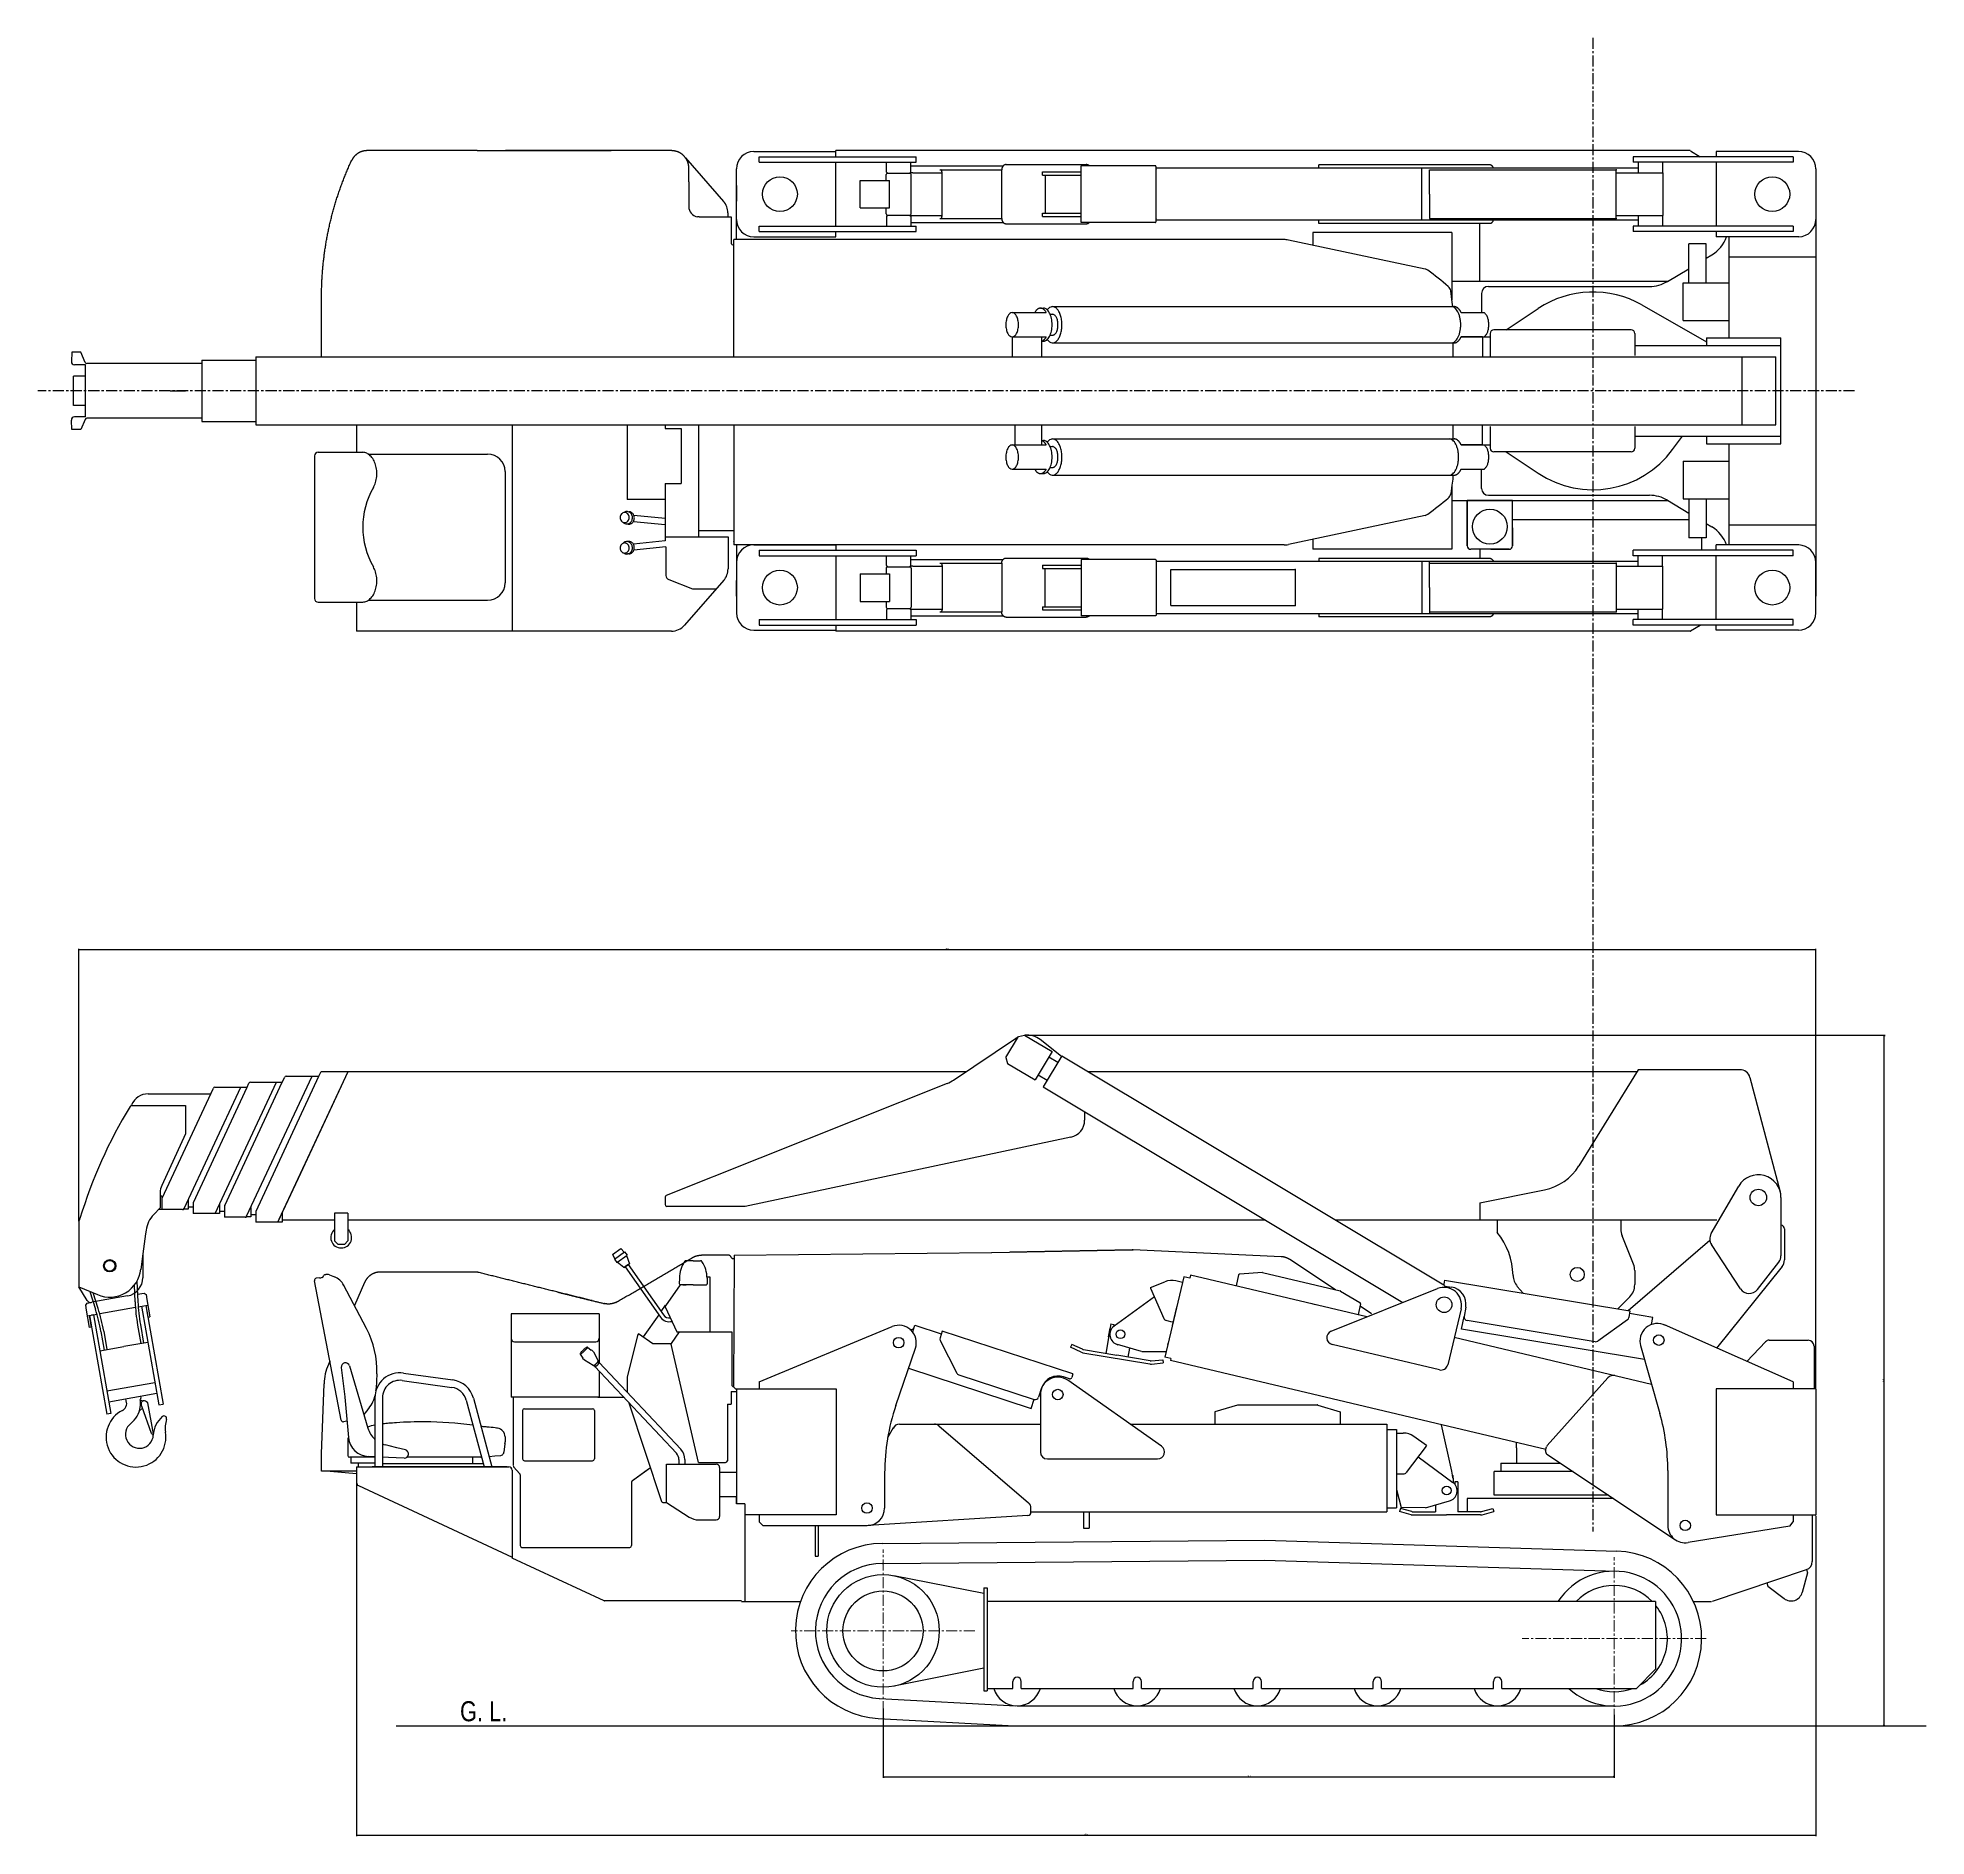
# Model space of a CAD drawing. Header units: millimetres. Extents: x 13669 to 217197, y -88248 to 24578.
# Drawn here: x 87479 to 92890, y 3672 to 8826 of the extents above; entities that cross this region are included whole.
import ezdxf

# ---------------------------------------------------------------- set-up
doc = ezdxf.new("R2010")
doc.units = ezdxf.units.MM
doc.linetypes.add('CENTER', pattern=[50.8, 31.75, -6.35, 6.35, -6.35])
doc.layers.add('1', color=7, linetype='Continuous')
doc.styles.get("Standard").update_dxf_attribs({"font": 'arial.ttf'})
doc.dimstyles.new('DIMSTYLE1', dxfattribs={"dimtxt": 3.2, "dimasz": 1, "dimexe": 2.54, "dimexo": 0, "dimgap": 1.6, "dimtad": 1, "dimdec": 4, "dimzin": 0, "dimdsep": 46, "dimtxsty": 'Standard', "dimsah": 1, "dimcen": 0.09, "dimadec": 0, "dimazin": 0, "dimtfac": 1, "dimtdec": 4, "dimtmove": 0, "dimatfit": 3, "dimfxl": 1, "dimtvp": 1, "dimtolj": 1, "dimtzin": 0, "dimarcsym": 0})
doc.dimstyles.new('DIMSTYLE4', dxfattribs={"dimtxt": 3.2, "dimasz": 1, "dimexe": 2.54, "dimexo": 2.54, "dimgap": 1.6, "dimtad": 1, "dimdec": 4, "dimzin": 0, "dimdsep": 46, "dimtxsty": 'Standard', "dimblk1": 'OPEN30', "dimblk2": 'OPEN30', "dimsah": 1, "dimcen": 0.09, "dimadec": 0, "dimazin": 0, "dimtfac": 1, "dimtdec": 4, "dimtmove": 0, "dimatfit": 3, "dimldrblk": 'OPEN30', "dimfxl": 1, "dimtvp": 1, "dimtolj": 1, "dimtzin": 0, "dimarcsym": 0})

# ---------------------------------------------------------------- blocks, each defined once
blk = doc.blocks.new('_OPEN30')
at = {"color": 0, "linetype": 'ByBlock'}
for q in [(-3, 1), (-3, -1), (-3, 0)]:
    blk.add_line((0, 0), q, dxfattribs=at)
blk = doc.blocks.new('*D122')
at = {"layer": '1', "color": 0, "linetype": 'Continuous', "lineweight": -2, "transparency": 16777216}
for p, q in [((90314.9, 5968.2), (92772.3, 5968.2)), ((92769.7, 3989.2), (92769.7, 5967.2)), ((91997.1, 3988.2), (92772.3, 3988.2))]:
    blk.add_line(p, q, dxfattribs=at)
at = {"layer": 'Defpoints', "color": 0, "linetype": 'Continuous', "transparency": 16777216}
for p in [(90313.9, 5968.2), (92769.7, 5968.2), (91996.1, 3988.2)]:
    blk.add_point(p, dxfattribs=at)
at = {"layer": '1', "color": 0, "linetype": 'Continuous', "lineweight": -2, "transparency": 16777216}
for p, rotation in [((92769.7, 5968.2), 90), ((92769.7, 3988.2), 270)]:
    blk.add_blockref('_OPEN30', p, dxfattribs=dict(at, rotation=rotation))
at = {"layer": '1', "color": 0, "linetype": 'Continuous', "transparency": 16777216, "insert": (92766.5, 4978.2), "char_height": 3.2, "attachment_point": 5, "rotation": 90}
blk.add_mtext('\\A1;1980', dxfattribs=at)
blk = doc.blocks.new('*D123')
at = {"layer": '1', "color": 0, "linetype": 'Continuous', "lineweight": -2, "transparency": 16777216}
for p, q in [((89900.8, 4038.5), (89900.8, 3839.7)), ((91996.1, 4019.8), (91996.1, 3839.7)), ((89901.8, 3842.2), (91995.1, 3842.2))]:
    blk.add_line(p, q, dxfattribs=at)
at = {"layer": 'Defpoints', "color": 0, "linetype": 'Continuous', "transparency": 16777216}
for p in [(89900.8, 4039.5), (91996.1, 4020.8), (91996.1, 3842.2)]:
    blk.add_point(p, dxfattribs=at)
at = {"layer": '1', "color": 0, "linetype": 'Continuous', "lineweight": -2, "transparency": 16777216, "rotation": 180}
blk.add_blockref('_OPEN30', (89900.8, 3842.2), dxfattribs=at)
at = {"layer": '1', "color": 0, "linetype": 'Continuous', "lineweight": -2, "transparency": 16777216}
blk.add_blockref('_OPEN30', (91996.1, 3842.2), dxfattribs=at)
at = {"layer": '1', "color": 0, "linetype": 'Continuous', "transparency": 16777216, "insert": (90948.4, 3845.4), "char_height": 3.2, "attachment_point": 5}
blk.add_mtext('\\A1;2100', dxfattribs=at)
blk = doc.blocks.new('*D124')
at = {"color": 0, "linetype": 'Continuous', "lineweight": -2, "transparency": 16777216}
for p, q in [((87596, 5436.2), (87596, 6215)), ((92572.7, 6212.5), (87597, 6212.5)), ((92573.7, 4956.5), (92573.7, 6215))]:
    blk.add_line(p, q, dxfattribs=at)
at = {"color": 0, "linetype": 'Continuous', "transparency": 16777216}
for points in [[(87597, 6212.6), (87597, 6212.3), (87596, 6212.5)], [(92572.7, 6212.6), (92572.7, 6212.3), (92573.7, 6212.5)]]:
    blk.add_solid(points, dxfattribs=at)
at = {"layer": 'Defpoints', "color": 0, "linetype": 'Continuous', "transparency": 16777216}
for p in [(87596, 6212.5), (87596, 5433.7), (92573.7, 4954)]:
    blk.add_point(p, dxfattribs=at)
at = {"color": 0, "linetype": 'Continuous', "transparency": 16777216, "insert": (90084.9, 6215.7), "char_height": 3.2, "attachment_point": 5}
blk.add_mtext('\\A1;4980', dxfattribs=at)
blk = doc.blocks.new('*D125')
at = {"color": 0, "linetype": 'Continuous', "lineweight": -2, "transparency": 16777216}
for p, q in [((88392.2, 4728), (88392.2, 3672.3)), ((92573.7, 4590.3), (92573.7, 3672.3)), ((92572.7, 3674.8), (88393.2, 3674.8))]:
    blk.add_line(p, q, dxfattribs=at)
at = {"color": 0, "linetype": 'Continuous', "transparency": 16777216}
for points in [[(88393.2, 3675), (88393.2, 3674.6), (88392.2, 3674.8)], [(92572.7, 3675), (92572.7, 3674.6), (92573.7, 3674.8)]]:
    blk.add_solid(points, dxfattribs=at)
at = {"layer": 'Defpoints', "color": 0, "linetype": 'Continuous', "transparency": 16777216}
for p in [(88392.2, 4730.5), (92573.7, 4592.8), (88392.2, 3674.8)]:
    blk.add_point(p, dxfattribs=at)
at = {"color": 0, "linetype": 'Continuous', "transparency": 16777216, "insert": (90483, 3678), "char_height": 3.2, "attachment_point": 5}
blk.add_mtext('\\A1;4190', dxfattribs=at)

msp = doc.modelspace()

# ---------------------------------------------------------------- linework, layer by layer
at = {"color": 3, "linetype": 'Continuous'}
for p, q in [((88589.7818608, 8502.5610493), (88423.1909187, 8502.5610493)), ((88737.4543676, 8502.5610493), (88589.7818608, 8502.5610493)), ((88737.4543676, 8502.5610493), (89121.5813886, 8502.5610493)), ((89294.4377988, 8502.5610493), (89121.5813886, 8502.5610493)), ((89335.0288209, 8481.5429839), (89443.9774097, 8357.030277)), ((89344.3291361, 8412.7651462), (89344.3291361, 8452.6744695)), ((89343.9806449, 8407.7764883), (89343.9806449, 8342.4585858)), ((89344.3291361, 8412.7651462), (89344.1547716, 8412.7651462)), ((89374.261084, 8312.9918678), (89465.7991459, 8312.9918678)), ((89374.261084, 8312.9918678), (89374.261084, 8312.9415566)), ((89374.261084, 8312.9415566), (89374.261084, 8312.767638)), ((89465.7991459, 8312.9918678), (89465.7991459, 8285.6257907)), ((89465.7991459, 8285.6257907), (89465.7991459, 8235.7713244)), ((89470.7876849, 8232.1917069), (89473.7809035, 8232.1917069)), ((89473.7809035, 7911.4045176), (89473.7809035, 8247.6403947)), ((89730.1981376, 8247.6403947), (89473.7809035, 8247.6403947)), ((89748.157449, 8247.6403947), (89730.1981376, 8247.6403947)), ((90054.552846, 8247.6403947), (89748.157449, 8247.6403947)), ((90937.5461405, 8247.6403947), (90054.552846, 8247.6403947)), ((91049.9450899, 8247.6403947), (90937.5461405, 8247.6403947)), ((91454.2529351, 8163.0616612), (91062.3883085, 8246.3328984)), ((88291.9591104, 7911.4045176), (88291.9591104, 8083.5134224)), ((91532.1349699, 8068.4746223), (91527.5640728, 8100.9206191)), ((91531.1856461, 8075.1371442), (91531.0245135, 8076.3570716)), ((91533.6308533, 8055.5768693), (91532.0669231, 8068.4650361)), ((91533.5997507, 7951.8126858), (91533.5997507, 7911.404514)), ((89473.8168231, 7716.8466709), (89473.8168231, 7372.628947)), ((91533.5997507, 7716.8466745), (91533.5997507, 7676.4385028)), ((91531.0605223, 7543.9122404), (91527.6000816, 7519.3486929)), ((91533.286406, 7561.5074498), (91531.0605223, 7543.9122404)), ((91534.1160649, 7568.529459), (91533.286406, 7561.5074498)), ((91534.5900962, 7572.6743192), (91534.1160649, 7568.529459)), ((91454.2889439, 7457.2076805), (91062.424347, 7373.9364433)), ((89473.8168231, 7381.503193), (89473.8168231, 7382.6062629)), ((90937.5821196, 7372.628947), (89473.8168231, 7372.628947)), ((91049.981069, 7372.628947), (90937.5821196, 7372.628947)), ((89456.7296641, 5337.5196727), (89380.7488219, 5337.5196727)), ((89457.8916981, 5337.4252946), (89456.7308535, 5337.5138447)), ((89470.8346387, 5327.6507102), (89473.2966758, 5327.6507102)), ((89473.8637769, 5337.6463427), (89472.7833182, 4958.9869796)), ((89473.8637769, 5337.6463427), (90212.0140043, 5345.3154097)), ((90212.3578569, 5345.3201673), (90614.5900086, 5352.2723296)), ((90614.667319, 5352.2739352), (90264.0046148, 5346.2131018)), ((90614.5910791, 5352.272389), (90617.942423, 5352.2176176)), ((91041.4860031, 5332.9732299), (90617.7946133, 5352.2299342)), ((91197.6924388, 5237.9917896), (91066.7684475, 5324.7289739)), ((88415.0358399, 5259.0763771), (88386.0324492, 5193.1686371)), ((88731.3343348, 5288.9523047), (88460.7312476, 5288.9523047)), ((91300.7876266, 5169.6912299), (91267.7799682, 5191.5588029)), ((88315.9817499, 5033.9843771), (88311.6348033, 5024.1063105)), ((88292.0060643, 4768.4281633), (88299.0025313, 4968.7802643)), ((91530.5132272, 4718.7411854), (91501.6213307, 4851.2322936)), ((88292.0060643, 4718.5412639), (88292.0060643, 4768.4278957)), ((88341.892644, 4718.5412639), (88292.0060643, 4718.5412639)), ((88316.8122175, 4718.5412639), (88392.23891, 4711.9767684)), ((88392.23891, 4718.5412639), (88341.892644, 4718.5412639)), ((91533.0361313, 4707.1716555), (91530.5132272, 4718.7411854)), ((91534.0271309, 4699.4175918), (91533.0001522, 4707.171269)), ((91534.1455644, 4696.5424462), (91534.1157405, 4697.768183)), ((91534.1815732, 4696.5428178), (91534.1815732, 4686.0442318))]:
    msp.add_line(p, q, dxfattribs=at)
at = {"color": 7, "linetype": 'Continuous'}
for p, q in [((91466.8849355, 8377.8445631), (91466.8849355, 8447.6858436)), ((91466.8849355, 8447.6858436), (92001.5114512, 8447.6858436)), ((92001.5114512, 8308.0032826), (92001.5114512, 8447.6858436)), ((92288.3844261, 8469.1370912), (92288.3844261, 8286.5520351)), ((91466.8849355, 8377.8445631), (91466.8849355, 8308.0032826)), ((91466.8849355, 8308.0032826), (92001.5114512, 8308.0032826)), ((92508.8835983, 8286.5520351), (92508.8835983, 8270.5882345)), ((87949.0408312, 7902.0756185), (87949.0408312, 7726.17557)), ((87949.0408312, 7902.0756185), (88103.8944833, 7902.0756185)), ((88103.8944833, 7911.4045176), (88103.8944833, 7716.8466709)), ((87949.0408312, 7726.17557), (88103.8944833, 7726.17557)), ((91575.0059305, 7370.1348902), (91575.0059305, 7499.839842)), ((91704.7111658, 7370.1348902), (91704.7111658, 7499.839842)), ((91694.73384, 7360.1575644), (91584.9832563, 7360.1575644)), ((91466.8849355, 7250.4066254), (91466.8849355, 7325.2365664)), ((91466.8849355, 7320.2479059), (92001.5114512, 7320.2479059)), ((92001.5114512, 7320.2479059), (92001.5114512, 7180.5653449)), ((92288.3844261, 7159.1140974), (92288.3844261, 7341.6991535)), ((92508.8835983, 7341.6991535), (92508.8835983, 7357.662954)), ((90725.3351218, 7301.8896245), (91082.1186638, 7301.8896245)), ((90725.3351218, 7198.9236263), (90725.3351218, 7301.8896245)), ((91082.1186638, 7301.8896245), (91082.1186638, 7198.9236263)), ((90725.3351218, 7198.9236263), (91082.1186638, 7198.9236263)), ((91466.8849355, 7250.4066254), (91466.8849355, 7175.5766844)), ((91466.8849355, 7180.5653449), (92001.5114512, 7180.5653449)), ((89357.0461233, 5321.4631562), (89336.1234985, 5321.4631562)), ((89357.0461233, 5321.4631562), (89377.9687481, 5321.4631562)), ((89317.362629, 5271.5949255), (89317.1504531, 5255.6526392)), ((89357.0461233, 5252.6196083), (89320.1433845, 5252.6196083)), ((89327.4944766, 5252.6196083), (89336.711135, 5252.6196083)), ((89357.0461233, 5252.6196083), (89393.9488621, 5252.6196083)), ((89377.3811055, 5252.6196083), (89386.597764, 5252.6196083)), ((89396.7296176, 5271.5949255), (89396.9417934, 5255.6526392)), ((90666.8744024, 5244.6530034), (90708.8519055, 5261.3304027)), ((90762.6629159, 5275.4026326), (90708.1668623, 5045.3053457)), ((90758.8229426, 5259.1890292), (90740.1442912, 5263.6128058)), ((90780.1411239, 5271.2630812), (90762.6629159, 5275.4026326)), ((90782.2105931, 5280.0009554), (90780.1411239, 5271.2630812)), ((91287.263622, 5160.3847991), (90782.2105931, 5280.0009554)), ((90919.7461327, 5280.5875993), (90912.4244717, 5249.6738731)), ((90912.4244717, 5249.6738731), (90912.7950296, 5249.0734675)), ((90987.524202, 5287.6047623), (90923.0046275, 5283.3438456)), ((90988.5886829, 5287.5158843), (91210.8383042, 5234.8785765)), ((91509.6107617, 5265.8690982), (91507.7747841, 5254.745238)), ((91509.6107617, 5265.8690982), (92041.194628, 5178.1322467)), ((90678.4897058, 5217.8094873), (90563.2090895, 5134.1737656)), ((90666.8744024, 5244.6530034), (90667.7216769, 5242.52036)), ((90667.7216769, 5242.52036), (90705.5861272, 5155.627261)), ((91139.8599079, 5195.2956815), (91130.3454302, 5197.5491105)), ((91184.7670531, 5119.4076128), (91490.0331832, 5241.4502818)), ((91211.8295515, 5234.4805909), (91267.5843446, 5201.7339601)), ((91269.2604356, 5197.8090198), (91261.9387746, 5166.8953035)), ((91511.8844645, 5249.01077), (91529.6039557, 5246.0862063)), ((90726.025577, 5146.6850727), (90712.4333663, 5149.904237)), ((90731.8507389, 5145.3054281), (90726.025577, 5146.6850727)), ((90742.9493166, 5192.166443), (90729.5513644, 5135.5966819)), ((90742.9493166, 5192.166443), (90729.5513644, 5135.5966819)), ((91261.9387746, 5166.8953035), (91261.3385387, 5166.5248454)), ((91557.196769, 5184.0568227), (91519.1557799, 5023.437031)), ((91558.1711752, 5125.0797063), (91566.2002909, 5161.4734236)), ((91570.7008699, 5188.741696), (91566.2002978, 5161.4734251)), ((91941.4663978, 5089.4241923), (91574.4197186, 5150.0045191)), ((92033.9360337, 5152.0988994), (91948.9031473, 5091.1585908)), ((92041.194628, 5178.1322467), (92037.9681904, 5158.5838918)), ((92106.2940548, 5158.9945186), (92039.8460727, 5169.9616151)), ((92102.9358166, 5138.6475686), (92106.2940548, 5158.9945186)), ((89546.3275303, 4973.9449983), (89927.2320755, 5132.7345663)), ((89985.8066605, 5117.314759), (89992.0212374, 5136.3469768)), ((89992.0212374, 5136.3469768), (90067.8685288, 5111.5806402)), ((90070.3858355, 5119.3016958), (90064.2444375, 5100.4647159)), ((90064.8359293, 5092.8513481), (90112.2366969, 4999.5910521)), ((90445.0790447, 4997.1409186), (90070.3858355, 5119.3016958)), ((90553.63385, 5140.5792986), (90539.3999975, 5055.9631151)), ((90547.4274545, 5103.6826888), (90551.5651512, 5128.2804087)), ((90553.6340495, 5140.5790691), (90562.4892255, 5139.0894943)), ((90562.4890259, 5139.0895242), (90561.42674, 5132.774755)), ((92103.2287609, 4967.1325422), (91537.5510453, 5101.1069923)), ((92083.0049822, 5038.4569316), (91558.1711752, 5125.0797063)), ((92508.8835893, 4973.9530291), (92139.9626304, 5137.3007294)), ((89937.5890585, 4906.3169341), (89993.6408766, 5070.5778221)), ((90441.8509848, 5081.5505757), (90438.1201634, 5073.3826579)), ((90468.7346896, 5059.3994059), (90438.1201634, 5073.3826579)), ((90472.465511, 5067.5673237), (90441.8509848, 5081.5505757)), ((90473.4660373, 5057.9483136), (90665.3255224, 5025.6745152)), ((90474.9555522, 5066.8034995), (90570.8852449, 5050.6666018)), ((90666.8150373, 5034.5296941), (90570.8852449, 5050.6666018)), ((90641.6946253, 5061.1151767), (90572.4485921, 5081.1985757)), ((90606.725196, 5071.2573478), (90602.3705921, 5045.3704876)), ((90642.0938181, 5061.1139694), (90711.5357063, 5060.9056927)), ((90669.4180219, 5034.4367953), (90702.9225803, 5037.6341889)), ((90702.9225803, 5037.6341889), (90703.7756416, 5028.6952084)), ((90725.6451165, 5041.1657833), (90708.1668623, 5045.3053457)), ((90717.8244148, 5086.0820775), (90716.4447502, 5080.2568259)), ((90725.6451165, 5041.1657833), (90724.2654816, 5035.3405808)), ((91799.9920487, 4780.5667238), (90724.2654816, 5035.3405808)), ((91495.1394987, 5008.6183516), (91187.5758698, 5081.4613684)), ((92071.7709211, 5078.0767802), (92126.9952398, 4883.3138064)), ((89974.0349525, 5013.1222541), (90325.2469273, 4898.4413829)), ((90118.0384208, 4994.6258384), (90334.1821922, 4924.156744)), ((90435.2950278, 4983.2252341), (90418.2203988, 4988.7920549)), ((90699.2928603, 4789.7313665), (90430.3705761, 4978.8414488)), ((90445.0790447, 4997.1409186), (90441.5843187, 4986.4218472)), ((90670.2710832, 5025.4978088), (90703.7756416, 5028.6952084)), ((91803.9922879, 4792.1683183), (91978.2098356, 4986.0568513)), ((89480.7649551, 4953.9983775), (89766.1188772, 4953.9983775)), ((89480.7649551, 4953.9983775), (89480.7649551, 4624.7464766)), ((89546.3275303, 4973.9449983), (89546.3275303, 4953.9903488)), ((89766.1188772, 4953.9983775), (89766.1188772, 4592.819184)), ((90355.3274917, 4956.825924), (90346.7607749, 4930.5499729)), ((90351.7878711, 4938.4716933), (90351.7878711, 4773.4085712)), ((92573.7361979, 4953.9983775), (92288.3847003, 4953.9983775)), ((92288.3847003, 4953.9983775), (92288.3847003, 4592.819184)), ((92508.8835893, 4973.9530291), (92508.8835893, 4953.9983775)), ((92573.7361979, 4953.9983775), (92573.7361979, 4592.819184)), ((90325.2469273, 4898.4413829), (90333.6955672, 4924.3153966)), ((90916.5087212, 4907.9868741), (90852.0288564, 4888.1469847)), ((90852.0288564, 4888.1469847), (90852.0288564, 4853.2263444)), ((90916.8814741, 4908.1015844), (91145.9699535, 4908.1014138)), ((91146.7328199, 4907.9866995), (91211.2125848, 4888.1467143)), ((91211.2125848, 4888.1467143), (91211.2125848, 4853.22607)), ((89914.1860436, 4814.5278845), (89930.8486466, 4843.2784318)), ((89948.1133613, 4853.2271815), (90351.7878711, 4853.2271815)), ((90061.0600516, 4848.4073928), (90317.8887094, 4627.724968)), ((90608.9992592, 4853.2271815), (91344.4098841, 4853.2271815)), ((91344.4098841, 4853.2271815), (91344.4098841, 4601.7985676)), ((91344.4098841, 4838.2611928), (91372.3331265, 4838.2611928)), ((91372.3331265, 4838.2611928), (91372.3331265, 4613.7713586)), ((91372.3331265, 4827.5854502), (91391.5284038, 4827.5854502)), ((91458.456405, 4792.2499927), (91421.4525989, 4818.1527168)), ((91457.1403957, 4790.3700251), (91400.2696387, 4714.5423491)), ((91458.456405, 4792.2499927), (91457.1403957, 4790.3700251)), ((91799.2917901, 4777.610063), (91801.7050059, 4787.7992174)), ((91803.4661436, 4767.0090047), (92171.9143079, 4521.3790569)), ((89905.5112378, 4712.9853175), (89905.5112378, 4612.7657938)), ((90371.7425227, 4753.4539196), (90687.8144458, 4753.4539196)), ((91372.3331265, 4758.7087776), (91372.3331265, 4700.574093)), ((91372.3331265, 4710.5514187), (91392.2877781, 4710.5514187)), ((91434.062043, 4759.598785), (91533.8872827, 4686.2633153)), ((92149.6998718, 4720.0095544), (92149.6998718, 4562.8872066)), ((91372.3331265, 4665.7064024), (91385.1264527, 4613.8810294)), ((91547.9026318, 4687.8242978), (91538.9230386, 4687.8242978)), ((91538.9232381, 4687.8242978), (91538.9232381, 4681.5842288)), ((91547.9028313, 4687.8245173), (91547.9028313, 4602.019316)), ((89504.710517, 4617.7624984), (89504.710517, 4592.819184)), ((90324.8386153, 4601.2012551), (90324.8386153, 4612.5901131)), ((90324.8386153, 4601.7985676), (91344.4098841, 4601.7985676)), ((91344.4098841, 4613.7713586), (91372.3331265, 4613.7713586)), ((91383.6054094, 4611.0704965), (91381.2812911, 4602.3968779)), ((91413.7913097, 4593.6858344), (91381.2812911, 4602.3968779)), ((91416.115428, 4602.3594829), (91383.6054094, 4611.0704965)), ((91454.9674339, 4613.6740398), (91385.1264527, 4613.8810294)), ((91418.6977594, 4602.019316), (91484.047647, 4602.019316)), ((91454.9674339, 4613.6740398), (91524.3320976, 4633.344158)), ((91484.047647, 4621.9204691), (91484.047647, 4602.019316)), ((91613.2528187, 4602.019316), (91547.9028313, 4602.019316)), ((91615.8350504, 4602.3594829), (91648.3450689, 4611.0704965)), ((91618.1591686, 4593.6858344), (91650.6690874, 4602.3968779)), ((91648.3450689, 4611.0704965), (91650.6690874, 4602.3968779)), ((89766.1188772, 4592.819184), (89504.710517, 4592.819184)), ((89546.3275303, 4592.8111422), (89546.3275303, 4572.8564907)), ((89546.3275303, 4572.8564907), (89556.3048561, 4562.8791649)), ((89556.3048561, 4562.8791649), (89855.6246188, 4562.8791649)), ((90315.4764714, 4591.2429062), (89857.9929266, 4562.9821109)), ((91418.6977594, 4593.0397228), (91515.9751893, 4593.0397228)), ((91613.2528187, 4593.0397228), (91515.9751893, 4593.0397228)), ((92499.0368976, 4561.2779438), (92207.6327251, 4513.6537533)), ((92288.3847003, 4592.819184), (92573.7361979, 4592.819184)), ((92499.0368976, 4561.2779438), (92508.8835893, 4572.8645324)), ((92508.8835893, 4592.819184), (92508.8835893, 4572.8645324))]:
    msp.add_line(p, q, dxfattribs=at)
at = {"linetype": 'Continuous'}
for p, q in [((89456.3205915, 8324.1796864), (89456.3205915, 8312.9918678)), ((89039.9344332, 5041.6315011), (89040.9149373, 5042.5552282)), ((89065.8604336, 5066.0562334), (89064.8658539, 5065.143787)), ((90190.1562322, 4367.5503421), (89932.2154958, 4418.7562486)), ((90190.1562322, 4153.5980114), (89932.2153545, 4102.3923163)), ((90272.967834, 4095.9484262), (90272.967834, 4115.9028776)), ((90296.9134152, 4095.9484262), (90296.9134152, 4115.9028776)), ((90617.1855628, 4095.9484262), (90617.1855628, 4115.9028776)), ((90641.1311439, 4095.9484262), (90641.1311439, 4115.9028776)), ((90961.4032915, 4095.9484262), (90961.4032915, 4115.9028776)), ((90985.3488726, 4095.9484262), (90985.3488726, 4115.9028776)), ((91305.6210202, 4095.9484262), (91305.6210202, 4115.9028776)), ((91329.5666013, 4095.9484262), (91329.5666013, 4115.9028776)), ((91649.8387489, 4095.9484262), (91649.8387489, 4115.9028776)), ((91673.78433, 4095.9484262), (91673.78433, 4115.9028776))]:
    msp.add_line(p, q, dxfattribs=at)
msp.add_line((92769.7368808, 3988.1933112), (92769.7368808, 5968.1933112))
at = {"color": 7, "linetype": 'Continuous'}
for centre, radius in [((91639.8583504, 7425.009901), 49.8866254), ((92409.1101441, 5502.751078), 23.692907), ((91508.6063244, 5195.4509686), 22.448983), ((89945.7198806, 5086.6887887), 14.9659887), ((90580.9815004, 5110.685265), 12.4716572), ((92123.8653926, 5093.9037023), 14.9659887), ((90401.6745, 4938.0344498), 14.9659887), ((91515.9751893, 4662.8811829), 12.4716572), ((89854.9170767, 4612.7738355), 14.9659887), ((92199.5865008, 4562.8872066), 14.9659887)]:
    msp.add_circle(centre, radius, dxfattribs=at)
at = {"linetype": 'Continuous'}
msp.add_circle((89900.8135142, 4260.5742965), 161.2687645, dxfattribs=at)
at = {"color": 3, "linetype": 'Continuous'}
for centre, radius, start, end in [((89406.4339642, 8324.1796864), 49.8866273, 0, 41.1859251657), ((89470.7877134, 8237.1803622), 4.9886627, 180, 270), ((91049.9450669, 8187.7764324), 59.8639535, 78.0031006927, 90.0000000006), ((91450.1051939, 8143.5428363), 19.9546509, 53.6488652579, 78.0031006921), ((90805.4920374, 7267.6478283), 1107.4831271, 49.7736128307, 53.6488652579), ((91507.8281285, 8097.9743916), 19.9546509, 8.4905852228, 49.7736128307), ((90805.5280428, 8352.6214998), 1107.4831271, 306.3511347421, 310.2263871693), ((91507.8641339, 7522.2949366), 19.9546509, 310.2263871693, 351.5094147772), ((91450.1411993, 7476.7264919), 19.9546509, 281.9968993079, 306.3511347421), ((91049.9810723, 7432.4928957), 59.8639535, 269.9999999994, 281.9968993073), ((90615.5293782, 5302.3947629), 49.8866273, 87.3974377976, 90.9901988297), ((88448.5774139, 4963.7342448), 149.6598821, 156.212358315, 177.999751927)]:
    msp.add_arc(centre, radius, start, end, dxfattribs=at)
at = {"color": 7, "linetype": 'Continuous'}
for centre, radius, start, end in [((91584.9832563, 7370.1348902), 9.9773258, 180, 270), ((91694.73384, 7370.1348902), 9.9773258, 270, 0), ((89406.2186002, 5270.412337), 88.8638463, 146.6895600001, 179.23749), ((89336.1234985, 5316.4744933), 4.9886629, 90, 146.6895899997), ((89377.9687481, 5316.4744933), 4.9886629, 33.3104059999, 90), ((89307.8736464, 5270.412337), 88.8638463, 0.76250734, 33.3104349997), ((89320.1433845, 5255.612806), 2.9931977, 176.33883, 270), ((89393.9488621, 5255.612806), 2.9931977, 270, 0.76250875), ((90728.1184209, 5212.8360797), 52.1814129, 76.6756549999, 111.6676500002), ((90923.2412897, 5279.7598006), 3.5918372, 93.7775989997, 166.6752900001), ((90987.760964, 5284.0207473), 3.5918372, 76.6768240001, 93.7795690002), ((91512.6968883, 5253.9328442), 4.9886629, 170.62782, 260.62742), ((91210.0103857, 5231.3834394), 3.5918372, 59.572182, 76.6749340001), ((91265.7652786, 5198.6368186), 3.5918372, 346.6752900001, 59.5738570004), ((91508.5522473, 5195.1283718), 49.8866289, 346.67565, 111.7910700002), ((91521.4801476, 5196.865484), 49.8866289, 350.6279400001, 80.627905), ((90714.732641, 5159.6129831), 9.9773258, 203.5457200002, 256.6760200004), ((91576.0444363, 5159.8486675), 9.9773258, 170.6279400001, 260.6281099997), ((92028.1240519, 5160.2086394), 9.9773258, 305.6279300004, 350.6279400001), ((92119.7654899, 5091.6854734), 49.8866289, 61.8526899998, 198.3828500001), ((89946.4274027, 5086.6887887), 49.8866289, 341.15848, 112.5927899999), ((89980.8334125, 5134.2274636), 9.9773258, 251.9166399996, 341.9166100001), ((90073.7303414, 5097.372038), 9.9773258, 161.9425399999, 206.9425099999), ((90580.7862441, 5109.9460848), 29.9321829, 126.9807000002, 255.9896999999), ((91192.1747186, 5100.8788608), 19.9546516, 111.7913400005, 256.6753499999), ((91943.0911554, 5099.2683408), 9.9773258, 260.62794, 305.6279300004), ((90476.6106908, 5076.642799), 18.956919, 245.45117, 260.4512299995), ((90476.6106908, 5076.642799), 9.9773258, 245.4513499999, 260.4508700004), ((90668.4702757, 5044.3689936), 9.9773258, 260.4508700004, 275.4510400002), ((90121.1310996, 5004.1117451), 9.9773258, 206.9425099999, 251.9425400001), ((90401.6745, 4938.0344498), 49.8866289, 54.884551, 180.0000099999), ((90402.7570095, 4941.3625352), 49.8866289, 71.9425400001, 161.9425399999), ((90436.8413667, 4987.9681861), 4.9886629, 251.9425400001, 341.9425399999), ((90668.4702757, 5044.3689936), 18.956919, 260.4512299995, 275.45111), ((91499.7382976, 5028.0358489), 19.9546516, 256.6755100002, 346.67564), ((91993.0527241, 4972.7198316), 19.9546516, 76.6756020003, 138.0588399999), ((90337.274871, 4933.6426508), 9.9773258, 251.9425400001, 341.9425399999), ((90504.1507851, 4712.9853175), 598.6395473, 161.15848, 180), ((91145.9699535, 4905.5073101), 2.5941046, 72.896727, 90), ((91551.0603245, 4720.0095544), 598.6395473, 0, 15.830492), ((89948.1133613, 4833.2725299), 19.9546516, 90, 157.72809), ((90048.0552759, 4833.2725299), 19.9546516, 49.3288600004, 90), ((91391.5284038, 4775.4040364), 52.1814129, 55.0078859999, 90), ((90371.7425227, 4773.4085712), 19.9546516, 180, 270), ((90687.8144458, 4773.4085712), 19.9546516, 270, 54.8845529997), ((91809.0005662, 4775.3106586), 9.9773258, 166.67572, 236.3100300001), ((91811.413782, 4785.4998229), 9.9773258, 138.0590600003, 166.67572), ((91392.2877781, 4720.5287445), 9.9773258, 270, 323.1301000002), ((91516.1659557, 4662.1408653), 29.9321829, 282.8267500005, 52.6776580001), ((89480.7651766, 4624.7464766), 0.0002215, 180, 0), ((89855.6246188, 4612.7657938), 49.8866289, 270, 0), ((90314.8612895, 4601.2012551), 9.9773258, 273.5349599996, 0), ((90304.8839637, 4612.5901131), 19.9546516, 0, 49.328912), ((91418.6977594, 4611.9968214), 9.9773258, 254.9996100005, 270), ((91613.2528187, 4611.9968214), 9.9773258, 270, 284.9997200003), ((91418.6977594, 4611.9968214), 18.956919, 254.9998900001, 270), ((91613.2528187, 4611.9968214), 18.956919, 270, 284.9997599996), ((92199.5865008, 4562.8872066), 49.8866289, 180, 279.2817999999)]:
    msp.add_arc(centre, radius, start, end, dxfattribs=at)
at = {"color": 3, "linetype": 'Continuous'}
for centre, major_axis, ratio, start_param, end_param in [((89344.1548577, 8407.7764866), (0, 4.9886627), 0.0349207695, 0, 1.5707963268), ((89373.9308711, 8342.5055665), (18.3915672, 23.6765003), 0.9983836997, 2.2320049943, 3.6466253009), ((89369.2723793, 8312.7676269), (4.9886627, 0), 0.0449554734, 5.9600334698, 6.2831853072)]:
    msp.add_ellipse(centre, major_axis=major_axis, ratio=ratio, start_param=start_param, end_param=end_param, dxfattribs=at)
for points, start_tangent, end_tangent in [([(88423.0248799, 8502.5610493), (88422.7262368, 8502.56018), (88421.878128, 8502.5478635), (88420.9517158, 8502.517966), (88420.0257195, 8502.4708367), (88419.1013303, 8502.4065631), (88418.1785576, 8502.3251789), (88417.257369, 8502.226608), (88416.3380975, 8502.1107186), (88415.4210772, 8501.9775021), (88414.5066383, 8501.8270888), (88413.5951108, 8501.6596158), (88412.6868245, 8501.4752204), (88411.7821095, 8501.2740399), (88410.881295, 8501.056211), (88409.9846898, 8500.8218535), (88409.0925768, 8500.5710649), (88408.205237, 8500.3039419), (88407.3229517, 8500.0205809), (88406.446002, 8499.7210782), (88405.5746694, 8499.4055299), (88404.7092596, 8499.0740056), (88403.8501137, 8498.7265356), (88402.9975763, 8498.3631469), (88402.1519915, 8497.9838665), (88401.3137036, 8497.5887214), (88400.4830565, 8497.1777397), (88399.660356, 8496.7510288), (88398.8458431, 8496.3088318), (88398.0397526, 8495.8514047), (88397.2423195, 8495.3790037), (88396.4537783, 8494.8918848), (88395.674364, 8494.390304), (88394.9043099, 8493.8744943), (88394.1438474, 8493.3446449), (88393.3932072, 8492.80094), (88392.6526201, 8492.243564), (88391.922317, 8491.6727012), (88391.202529, 8491.0885356), (88390.4935276, 8490.4912324), (88389.7956771, 8489.8809128), (88389.1093544, 8489.257692), (88388.4349363, 8488.6216854), (88387.7728, 8487.9730081), (88387.123322, 8487.3117756), (88386.486758, 8486.6381817), (88385.8630525, 8485.9526223), (88385.2521004, 8485.2555253), (88384.6537968, 8484.5473183), (88384.0680366, 8483.8284292), (88383.494715, 8483.0992858), (88382.9339916, 8482.3601827), (88382.3867962, 8481.611027), (88381.8541989, 8480.851655), (88381.3372696, 8480.0819032), (88380.8370783, 8479.3016081), (88380.3546949, 8478.5106062), (88379.8903969, 8477.7091052), (88379.4416789, 8476.8986165), (88379.005425, 8476.0809378), (88378.5785191, 8475.2578664), (88378.1578453, 8474.4312), (88377.7402874, 8473.602736)], (-0.9999999937, 0.0001124316), (-0.4483493126, -0.8938584306)), ([(89344.3291361, 8452.6946892), (89344.2749638, 8454.2610157), (89344.2032716, 8455.8258152), (89344.0965397, 8457.3875603), (89343.9376521, 8458.9447228), (89343.7198062, 8460.4957423), (89343.4471174, 8462.0390243), (89343.1242257, 8463.572973), (89342.7550303, 8465.0960191), (89342.34005, 8466.6067151), (89341.878841, 8468.1036483), (89341.3709717, 8469.5854064), (89340.816557, 8471.0505994), (89340.2164592, 8472.4978677), (89339.5715951, 8473.9258539), (89338.8828234, 8475.3331775), (89338.150567, 8476.7182841), (89337.3750489, 8478.0795397), (89336.5564927, 8479.4153105), (89335.6954547, 8480.7241496), (89334.7931993, 8482.0050071), (89333.8510823, 8483.2568843), (89332.8704424, 8484.4787781), (89331.852403, 8485.6696262), (89330.7979381, 8486.8283257), (89329.7080186, 8487.9537728), (89328.5835909, 8489.0448014), (89327.4255179, 8490.1000314), (89326.2346442, 8491.1180371), (89325.0118279, 8492.0974085), (89323.7582688, 8493.0371505), (89322.4755319, 8493.9367112), (89321.1652003, 8494.7955606), (89319.8288213, 8495.6131579), (89318.4677499, 8496.3889063), (89317.0832762, 8497.12219), (89315.67669, 8497.8123888), (89314.2492718, 8498.4585916), (89312.8022866, 8499.0594104), (89311.336998, 8499.6134131), (89309.8546965, 8500.1193535), (89308.3569153, 8500.5776713), (89306.8453169, 8500.989705), (89305.3215651, 8501.3567968), (89303.7872685, 8501.6786397), (89302.2438999, 8501.95083), (89300.6929109, 8502.1683391), (89299.1357564, 8502.3268466), (89297.5739445, 8502.4337445), (89296.0090269, 8502.506046), (89294.4425563, 8502.5610493)], (-0.02896076, 0.9995805492), (-0.9995630697, 0.0295579036)), ([(88291.9591056, 8083.513382), (88292.0627464, 8097.3911081), (88292.3735573, 8111.2657394), (88292.8913713, 8125.1341897), (88293.6160213, 8138.9933729), (88294.54734, 8152.840203), (88295.6851603, 8166.6715938), (88297.0293151, 8180.4844592), (88298.5796135, 8194.2757107), (88300.3356601, 8208.042275), (88302.2969564, 8221.7811013), (88304.4630029, 8235.4891397), (88306.8333002, 8249.1633402), (88309.4073489, 8262.8006527), (88312.1846494, 8276.3980272), (88315.1646952, 8289.9524131), (88318.3468206, 8303.4607835), (88321.7302061, 8316.9201565), (88325.3140258, 8330.3275539), (88329.0974537, 8343.6799973), (88333.0796641, 8356.9745087), (88337.2598308, 8370.2081098), (88341.6371271, 8383.3778221), (88346.2106225, 8396.4806898), (88350.9791951, 8409.5138292), (88355.941702, 8422.4743686), (88361.0970006, 8435.3594365), (88366.4439481, 8448.1661612), (88371.9814019, 8460.8916711), (88377.7082191, 8473.5330946)], (0.0000040129, 1), (0.4194383078, 0.9077838432)), ([(89374.0027485, 8312.6963936), (89373.8741332, 8312.683862), (89373.7416887, 8312.6717416), (89373.6015858, 8312.6604435), (89373.4499953, 8312.6503786), (89373.2830879, 8312.6419583), (89373.0972738, 8312.6355863), (89372.8922234, 8312.6315674), (89372.6699619, 8312.6301347), (89372.4325669, 8312.6315199), (89372.1821158, 8312.6359545), (89371.9206834, 8312.6436705), (89371.649999, 8312.6549464), (89371.3711161, 8312.6701514), (89371.08501, 8312.6896654), (89370.7926558, 8312.7138683), (89370.4950288, 8312.7431399), (89370.1931168, 8312.7776367), (89369.8879748, 8312.8163405), (89369.5806793, 8312.8578493), (89369.2723071, 8312.9007605)], (-0.9950021957, -0.0998530452), (-0.9901781967, 0.1398110826)), ([(89134.947844, 5201.6030361), (89147.9536367, 5209.1138199), (89160.9576275, 5216.6277172), (89173.9580143, 5224.1478417), (89186.952995, 5231.6773068), (89199.9409555, 5239.2188987), (89212.9215582, 5246.7731781), (89225.8949969, 5254.3397793), (89238.8614673, 5261.9183336), (89251.8211649, 5269.508472), (89264.7742853, 5277.109826), (89277.7210334, 5284.7220114), (89290.6619454, 5292.3440979), (89303.5979722, 5299.9744711), (89316.5300908, 5307.6114739), (89329.4592782, 5315.2534487), (89342.3865115, 5322.8987382), (89355.3127678, 5330.5456851)], (0.8660309146, 0.4999904549), (0.8606399642, 0.509213955)), ([(89355.3127678, 5330.5456851), (89356.3195832, 5331.1214548), (89357.334659, 5331.6824353), (89358.3637742, 5332.2178396), (89359.4066039, 5332.7267273), (89360.4619017, 5333.2096446), (89361.5284208, 5333.6671379), (89362.6049566, 5334.0997352), (89363.6907954, 5334.5077502), (89364.7855422, 5334.8913578), (89365.8888075, 5335.2507302), (89367.0002016, 5335.5860393), (89368.1192714, 5335.897028), (89369.2453821, 5336.1822109), (89370.3778665, 5336.4398844), (89371.5160575, 5336.6683449), (89372.6592879, 5336.865889), (89373.8068906, 5337.0308148), (89374.9582098, 5337.1631037), (89376.1126214, 5337.2674982), (89377.2695068, 5337.3495773), (89378.4282477, 5337.4149197), (89379.5882256, 5337.4691044), (89380.7488219, 5337.5177102)], (0.8644290583, 0.5027548142), (0.9992221836, 0.03943384)), ([(89466.0442521, 5331.1139756), (89466.0309388, 5331.1474526), (89466.0097302, 5331.2007408), (89465.9749561, 5331.2865721), (89465.921272, 5331.4156552), (89465.8433721, 5331.5946834), (89465.7450803, 5331.8086298), (89465.6343277, 5332.0347092), (89465.5139526, 5332.2655711), (89465.3859325, 5332.4964531), (89465.2515358, 5332.7243243), (89465.1109486, 5332.9487989), (89464.9642653, 5333.1697142), (89464.8115807, 5333.3869071), (89464.6530033, 5333.6002017), (89464.4886699, 5333.8093956), (89464.3187208, 5334.014283), (89464.1432961, 5334.2146582), (89463.9625363, 5334.4103154), (89463.7765816, 5334.6010501), (89463.5855778, 5334.7867028), (89463.3896784, 5334.9671756), (89463.189037, 5335.1423747), (89462.9838076, 5335.3122065), (89462.7741441, 5335.4765774), (89462.5602001, 5335.6353938), (89462.3421285, 5335.7885509), (89462.1200741, 5335.9358552), (89461.8941775, 5336.0770698), (89461.6645794, 5336.2119576), (89461.4314205, 5336.3402813), (89461.1948429, 5336.461816), (89460.9550273, 5336.5766373), (89460.712194, 5336.6851337), (89460.4665652, 5336.787708), (89460.2183633, 5336.8847633), (89459.9678104, 5336.9767024), (89459.7151206, 5337.0638383), (89459.4603993, 5337.1452957), (89459.2036751, 5337.2193593), (89458.9449749, 5337.2842959), (89458.6843258, 5337.3383726), (89458.4217548, 5337.3798562), (89458.1573228, 5337.4073417), (89457.8916981, 5337.4252946)], (-0.369436238, 0.9292560821), (-0.998778027, 0.049421178)), ([(89466.1693759, 5330.7883207), (89466.1749716, 5330.7776404), (89466.1812839, 5330.7653292), (89466.1890294, 5330.7497561), (89466.1989246, 5330.7292903), (89466.2116861, 5330.7023008), (89466.2280227, 5330.667191), (89466.2484352, 5330.6232624), (89466.2732019, 5330.5707799), (89466.3025901, 5330.5100559), (89466.3368671, 5330.4414026), (89466.3763, 5330.3651324), (89466.4211562, 5330.2815576), (89466.471703, 5330.1909905), (89466.5282076, 5330.0937435), (89466.5910389, 5329.9900757), (89466.6616911, 5329.8796586), (89466.74236, 5329.7617973), (89466.8352517, 5329.6357914), (89466.9425722, 5329.5009404), (89467.0665278, 5329.3565441), (89467.2093245, 5329.201902), (89467.3736821, 5329.0369058), (89467.5640904, 5328.8634885), (89467.7854206, 5328.6840229), (89468.042544, 5328.5008818), (89468.3398778, 5328.3169254), (89468.6777053, 5328.1394569), (89469.054096, 5327.9781369), (89469.4665454, 5327.8410474), (89469.9081095, 5327.7358415), (89470.3676275, 5327.6729253), (89470.8346387, 5327.6507102)], (0.4677281215, -0.8838723915), (0.9999946862, -0.0032599981)), ([(91066.7684475, 5324.7289739), (91065.7621045, 5325.3298067), (91064.7534767, 5325.9259646), (91063.7402793, 5326.512773), (91062.7202275, 5327.0855571), (91061.6910364, 5327.6396422), (91060.6504213, 5328.1703534), (91059.5960973, 5328.673016), (91058.5263714, 5329.1438632), (91057.4426079, 5329.5838193), (91056.3471554, 5329.9953188), (91055.2423559, 5330.3807887), (91054.1298379, 5330.7417885), (91053.0099046, 5331.0782674), (91051.8827154, 5331.3899998), (91050.7484487, 5331.6766829), (91049.6075503, 5331.9369383), (91048.4606621, 5332.1685983), (91047.3084306, 5332.3694766), (91046.1515043, 5332.5374485), (91044.9906565, 5332.674128), (91043.826855, 5332.7869589), (91042.6610842, 5332.8838907), (91041.4943288, 5332.9728731)], (-0.8574733753, 0.514528338), (-0.9973587374, 0.0726329742)), ([(88460.730534, 5288.9160283), (88459.8077365, 5288.9172752), (88458.885296, 5288.9082954), (88457.9635693, 5288.8789512), (88457.0428926, 5288.824115), (88456.123572, 5288.7462361), (88455.2059109, 5288.648394), (88454.2902126, 5288.5336671), (88453.3767855, 5288.4042261), (88452.4659519, 5288.2597302), (88451.5580363, 5288.0994071), (88450.6533632, 5287.9224848), (88449.7522557, 5287.7283499), (88448.8550291, 5287.5171113), (88447.9619964, 5287.2890836), (88447.0734709, 5287.0445812), (88446.1897656, 5286.7838927), (88445.3111921, 5286.507137), (88444.4380617, 5286.2143645), (88443.5706856, 5285.9056257), (88442.7093744, 5285.5809791), (88441.8544344, 5285.2405512), (88441.0061697, 5284.8845009), (88440.1648844, 5284.5129877), (88439.3308821, 5284.1261717), (88438.5044624, 5283.7242189), (88437.6859229, 5283.3072983), (88436.8755612, 5282.8755791), (88436.0736742, 5282.4292339), (88435.2805548, 5281.9684614), (88434.4964941, 5281.4934727), (88433.7217829, 5281.0044789), (88432.9567116, 5280.5016956), (88432.2015666, 5279.9853648), (88431.4566326, 5279.455738), (88430.7221945, 5278.9130667), (88429.998538, 5278.3576116), (88429.2859509, 5277.7896682), (88428.5847216, 5277.2095399), (88427.8951385, 5276.6175304), (88427.2174871, 5276.0139706), (88426.5520466, 5275.3992454), (88425.8990957, 5274.7737464), (88425.2589138, 5274.1378678), (88424.631791, 5273.492059), (88424.018028, 5272.8368196), (88423.4179255, 5272.172651), (88422.8317845, 5271.5000774), (88422.2599066, 5270.8197359), (88421.7025935, 5270.1322984), (88421.1601477, 5269.4384414), (88420.6329006, 5268.7389839), (88420.1212159, 5268.0349072), (88419.625459, 5267.3272016), (88419.1459526, 5266.6168921), (88418.6828989, 5265.905101), (88418.2364796, 5265.1929676), (88417.8069938, 5264.4818182), (88417.3952603, 5263.7738057), (88417.0022412, 5263.0713107), (88416.6283324, 5262.3762049), (88416.2716324, 5261.6882937), (88415.9296707, 5261.0068731), (88415.603483, 5260.3349551), (88415.3022848, 5259.6842212), (88415.0346505, 5259.0657321)], (-0.9999762315, 0.0068946602), (-0.3859480824, -0.9225205026)), ([(88743.4834767, 5287.4095471), (88742.8883144, 5287.5605814), (88742.2925597, 5287.7087755), (88741.6956204, 5287.8512893), (88741.0969039, 5287.9852826), (88740.4958691, 5288.1081449), (88739.8924998, 5288.2196246), (88739.2870886, 5288.3208561), (88738.6799319, 5288.4129917), (88738.071326, 5288.4971836), (88737.4615673, 5288.5745841), (88736.8509523, 5288.6463454), (88736.2397305, 5288.7131227), (88735.6279809, 5288.7737697), (88735.0157443, 5288.8267315), (88734.4030611, 5288.8704533), (88733.7899721, 5288.9033804), (88733.1765177, 5288.9239579), (88732.5627399, 5288.9307509), (88731.9487179, 5288.9257376), (88731.3345727, 5288.91472)], (-0.9686931792, 0.2482610009), (-0.9997395218, -0.0228229838)), ([(89067.750646, 5207.0945681), (89053.6873357, 5210.5240515), (89039.6252521, 5213.9592437), (89025.5643651, 5217.4030197), (89011.503104, 5220.8547789), (88997.4398036, 5224.3137078), (88983.3727989, 5227.7789932), (88969.3004246, 5231.2498216), (88955.2213918, 5234.7255397), (88941.1358196, 5238.2060936), (88927.0441576, 5241.6915698), (88912.9468549, 5245.1820548), (88898.844361, 5248.6776351), (88884.7371229, 5252.1783939), (88870.625558, 5255.6843685), (88856.5100621, 5259.1955633), (88842.3910303, 5262.7119818), (88828.2688579, 5266.2336274), (88814.1439402, 5269.7605019), (88800.0166941, 5273.2923062), (88785.8875808, 5276.8281167), (88771.757067, 5280.3669319), (88757.6256196, 5283.9077502), (88743.4937055, 5287.4495701)], (-0.9715775042, 0.236721679), (-0.9699923822, 0.243135309)), ([(88969.2991365, 5231.2037984), (88978.7976006, 5228.8723138), (88988.2961198, 5226.5410546), (88997.7947492, 5224.2102465), (89007.2935441, 5221.8801147), (89016.7925594, 5219.5508849), (89026.2918504, 5217.2227824), (89035.7914722, 5214.8960327), (89045.2914798, 5212.5708613), (89054.7918991, 5210.2473739), (89064.2926736, 5207.9253391), (89073.7937322, 5205.6044664), (89083.2950038, 5203.2844652), (89092.7964176, 5200.9650451), (89102.2979023, 5198.6459155)], (0.971168434, -0.238394364), (0.9714840712, -0.2371048278)), ([(89108.6932517, 5197.5262239), (89108.3119386, 5197.5689519), (89107.9306769, 5197.6122114), (89107.549518, 5197.6565339), (89107.1685134, 5197.702451), (89106.7877144, 5197.7504942), (89106.4071725, 5197.801195), (89106.0269436, 5197.8550734), (89105.6471348, 5197.9125163), (89105.2678862, 5197.9738253), (89104.8893383, 5198.0393007), (89104.5116317, 5198.1092428), (89104.134907, 5198.1839519), (89103.7593047, 5198.2637282), (89103.3849655, 5198.348872), (89103.0120298, 5198.4396836), (89102.6406378, 5198.5364613), (89102.2705464, 5198.638125)], (-0.9938576072, 0.1106664207), (-0.9625140524, 0.2712318178)), ([(89137.1122957, 5202.8535606), (89136.9917674, 5202.7899383), (89136.8083956, 5202.694292), (89136.5810174, 5202.5772472), (89136.315617, 5202.442879), (89136.0020585, 5202.2870334), (89135.6373482, 5202.1093414), (89135.2281358, 5201.9145126), (89134.7818812, 5201.7074136), (89134.306276, 5201.4927357), (89133.8080187, 5201.2743922), (89133.2925733, 5201.0553514), (89132.7647565, 5200.8382058), (89132.2271133, 5200.6242844), (89131.6816239, 5200.4146025), (89131.1300932, 5200.2100812), (89130.5734302, 5200.0111606), (89130.0122578, 5199.8181275), (89129.4471991, 5199.6312684), (89128.8788267, 5199.450845), (89128.3074458, 5199.2769851), (89127.7332734, 5199.1097724), (89127.1565263, 5198.9492907), (89126.5774212, 5198.7956235), (89125.996155, 5198.6488461), (89125.4128647, 5198.5090078), (89124.8276755, 5198.3761534), (89124.2407129, 5198.2503272), (89123.6521024, 5198.131574), (89123.0619654, 5198.0199305), (89122.470404, 5197.9153947), (89121.877514, 5197.8179522), (89121.2833911, 5197.7275886), (89120.6881312, 5197.6442895), (89120.0918301, 5197.5680432), (89119.4945887, 5197.4989036), (89118.8965126, 5197.4369944), (89118.2977077, 5197.3824427), (89117.69828, 5197.3353755), (89117.0983353, 5197.29592), (89116.4979741, 5197.264157), (89115.8972563, 5197.2398242), (89115.2962236, 5197.2225058), (89114.6949176, 5197.2117853), (89114.0933799, 5197.2072461), (89113.4916522, 5197.2084714), (89112.889808, 5197.2153247), (89112.2880683, 5197.2289524), (89111.6866958, 5197.2508686), (89111.0859535, 5197.2825871), (89110.4861042, 5197.3256219), (89109.8874109, 5197.3814869), (89109.2899757, 5197.4502615), (89108.6932517, 5197.5262239)], (-0.883441413, -0.4685416414), (-0.9912186696, 0.1322329344)), ([(91533.0361313, 4707.1716555), (91533.17872, 4706.419002), (91533.3188112, 4705.6660794), (91533.4539076, 4704.9126184), (91533.5815116, 4704.15835), (91533.6991257, 4703.4030051), (91533.8042526, 4702.6463144), (91533.8943948, 4701.8880089), (91533.9678872, 4701.127909), (91534.0263949, 4700.3661943), (91534.0724153, 4699.6031339), (91534.1084459, 4698.8389969), (91534.1369841, 4698.0740524), (91534.1605274, 4697.3085697), (91534.1815732, 4696.5428178)], (0.1877432935, -0.9822181304), (0.0258391421, -0.9996661136))]:
    msp.add_spline(points, degree=3, dxfattribs=dict(at, start_tangent=start_tangent, end_tangent=end_tangent))
at = {"color": 7, "linetype": 'Continuous'}
for p in [(92001.5114512, 8447.6858436), (92001.5114512, 8308.0032826), (92001.5114512, 7320.2479059), (91082.1186638, 7301.8896245), (91082.1186638, 7198.9236263), (92001.5114512, 7180.5653449)]:
    msp.add_point(p, dxfattribs=at)
at = {"layer": '1', "color": 7, "linetype": 'CENTER'}
for p, q in [((91935.1871045, 8826.0161949), (91935.1871045, 4545.8019147)), ((92684.5775951, 7814.1255943), (87478.7882635, 7814.1255943))]:
    msp.add_line(p, q, dxfattribs=at)
at = {"layer": '1', "color": 7, "linetype": 'Continuous'}
for p, q in [((89294.5002654, 8502.5610517), (88818.7695738, 8502.5968503)), ((89530.6515865, 8500.0669997), (89766.1166272, 8500.0669997)), ((92213.4086565, 8502.5610517), (89766.1166272, 8502.5610517)), ((89766.1166272, 8485.1010115), (89766.1166272, 8502.5610517)), ((92214.9776907, 8502.1171006), (92242.6289702, 8485.1010115)), ((92523.8495865, 8500.0669997), (92288.3844261, 8500.0669997)), ((92288.3844261, 8500.0669997), (92288.3844261, 8485.1010115)), ((89480.7653981, 8247.6403947), (89480.7653981, 8450.180093)), ((89545.6175747, 8469.1370912), (89545.6175747, 8485.1010115)), ((89545.6175747, 8485.1010115), (89995.6041325, 8485.1010115)), ((89545.6175747, 8469.1370912), (89995.6041325, 8469.1370912)), ((89766.1166272, 8286.5520351), (89766.1166272, 8469.1370912)), ((89910.7971453, 8441.2005), (89910.7971453, 8469.1370912)), ((89980.6381443, 8441.2005), (89980.6381443, 8469.1370912)), ((89980.6381443, 8458.6608994), (90245.0378279, 8458.6608994)), ((89995.6041325, 8469.1370912), (89995.6041325, 8485.1010115)), ((90063.7509815, 8447.686041), (90241.0281404, 8447.686041)), ((90241.0281404, 8308.003205), (90241.0281404, 8447.686041)), ((90253.5537147, 8462.6520292), (90482.5216009, 8462.6520292)), ((90468.2477597, 8297.0282268), (90468.2477597, 8458.6608994)), ((90681.9916441, 8458.6608994), (90468.2477597, 8458.6608994)), ((91964.9093176, 8452.6745041), (90684.0257014, 8452.6745041)), ((90684.0257014, 8307.9351996), (90684.0257014, 8447.7539267)), ((91149.380653, 8452.6745041), (91149.380653, 8461.6540971)), ((91641.5544123, 8461.6538721), (91149.380653, 8461.6540971)), ((91445.1116928, 8303.0146221), (91445.1116928, 8452.6745041)), ((92064.8899011, 8452.6745041), (91964.9093176, 8452.6745041)), ((92049.9239129, 8485.1010115), (92049.9239129, 8469.1370912)), ((92149.2676637, 8485.1010115), (92049.9239129, 8485.1010115)), ((92150.390472, 8469.1370912), (92049.9239129, 8469.1370912)), ((92508.8835983, 8485.1010115), (92054.2760223, 8485.1010115)), ((92508.8835983, 8469.1370912), (92055.4510319, 8469.1370912)), ((92064.8899011, 8469.1370912), (92064.8899011, 8439.2051148)), ((92134.7312592, 8469.1370912), (92134.7312592, 8439.2051148)), ((92508.8835983, 8485.1010115), (92508.8835983, 8469.1370912)), ((92573.7360143, 8450.180093), (92573.7360143, 8305.509153)), ((89480.7653981, 8402.7880763), (89480.7653981, 8357.8984927)), ((89835.738524, 8338.4343271), (89835.738524, 8417.2549189)), ((89835.738524, 8417.2549189), (89877.1441454, 8417.2549189)), ((89877.1441454, 8417.2549189), (89919.0368198, 8417.2549189)), ((89910.3090147, 8417.2549189), (89910.3090147, 8433.7938923)), ((89910.7971453, 8441.2005), (89914.2891294, 8437.7085159)), ((89912.2057442, 8437.7085159), (89973.04524, 8437.7085159)), ((89919.0368198, 8338.4343271), (89919.0368198, 8417.2549189)), ((89972.7879447, 8437.7085159), (89979.851153, 8437.7085343)), ((89977.1463697, 8437.7085159), (89980.6381443, 8441.2005)), ((89981.1263947, 8321.8953536), (89981.1263947, 8433.7938923)), ((89986.2347055, 8439.2051148), (90070.2035348, 8439.2051148)), ((90070.3836681, 8320.2751956), (90070.3836681, 8435.4135714)), ((90357.9378906, 8432.7200528), (90357.9378906, 8441.6996457)), ((90357.9378906, 8441.6996457), (90468.2477597, 8441.6996457)), ((90357.9378906, 8432.7200528), (90468.2477597, 8432.7200528)), ((90365.9195514, 8432.7200528), (90365.9195514, 8322.9691932)), ((92001.5116948, 8439.2051148), (92135.7291913, 8439.2051148)), ((92135.7291913, 8439.2051148), (92135.7291913, 8316.4840115)), ((92573.7360143, 8402.7880763), (92573.7360143, 7225.4634714)), ((89835.738524, 8338.4343271), (89877.1441454, 8338.4343271)), ((89877.1441454, 8338.4343271), (89919.0368198, 8338.4343271)), ((89910.3090147, 8321.8953536), (89910.3090147, 8338.4343271)), ((89545.6175747, 8270.5882345), (89545.6175747, 8286.5520351)), ((89545.6175747, 8286.5520351), (89995.6041325, 8286.5520351)), ((89910.7971453, 8314.4887459), (89914.2892192, 8317.9806103)), ((89910.7971453, 8314.4887459), (89910.7971453, 8286.5520351)), ((89912.2057442, 8317.9806103), (89979.2296652, 8317.9806103)), ((89972.7879447, 8317.9806103), (89979.850974, 8317.9804978)), ((89977.1462799, 8317.9806103), (89980.6381443, 8314.4887459)), ((89980.6381443, 8314.4887459), (89980.6381443, 8286.5520351)), ((89980.6381443, 8297.0282268), (90245.0378279, 8297.0282268)), ((89986.2347055, 8316.4840115), (90070.203564, 8316.4840115)), ((89995.6041325, 8270.5882345), (89995.6041325, 8286.5520351)), ((90063.7509815, 8308.003205), (90241.0281404, 8308.003205)), ((90253.5182752, 8293.0372168), (90482.5216009, 8293.0372168)), ((90357.9378906, 8322.9691932), (90468.2477597, 8322.9691932)), ((90357.9378906, 8313.9896003), (90357.9378906, 8322.9691932)), ((90357.9378906, 8313.9896003), (90468.2477597, 8313.9896003)), ((90681.9916441, 8297.0282268), (90468.2477597, 8297.0282268)), ((92064.8899011, 8303.0146221), (90684.0257014, 8303.0146221)), ((91149.380653, 8294.0350292), (91149.380653, 8303.0146221)), ((91641.5543262, 8294.0349152), (91149.380653, 8294.0350292)), ((91610.9239469, 8128.4113466), (91610.9239469, 8294.0349223)), ((92001.5116948, 8316.4840115), (92135.7291913, 8316.4840115)), ((92039.953811, 8303.0146221), (92038.8372286, 8303.0146221)), ((92049.9239129, 8286.5520351), (92049.9239129, 8270.5882345)), ((92139.4301006, 8286.5520351), (92049.9239129, 8286.5520351)), ((92064.8899011, 8316.4840115), (92064.8899011, 8286.5520351)), ((92508.8835983, 8286.5520351), (92105.547223, 8286.5520351)), ((92134.7312592, 8316.4840115), (92134.7312592, 8286.5520351)), ((89530.6515865, 8255.6222463), (89766.1166272, 8255.6222463)), ((89545.6175747, 8270.5882345), (89995.6041325, 8270.5882345)), ((89766.1166272, 8255.6222463), (89766.1166272, 8270.5882345)), ((91132.0126835, 8268.0941825), (91132.0126835, 8231.537718)), ((91531.1054229, 8268.0941825), (91132.0126835, 8268.0941825)), ((91531.1054229, 8268.0941825), (91531.1856461, 8075.1371442)), ((92133.0805706, 8270.5882345), (92049.9239129, 8270.5882345)), ((92508.8835983, 8270.5882345), (92114.2279751, 8270.5882345)), ((92209.5638342, 8123.4227636), (92209.5638342, 8235.1690085)), ((92259.450262, 8235.1690085), (92209.5638342, 8235.1690085)), ((92259.450262, 8123.4227636), (92259.450262, 8235.1690085)), ((92288.3844261, 8270.5882345), (92288.3844261, 8255.6222463)), ((92525.0999172, 8255.6381989), (92288.3844261, 8255.6222463)), ((92324.3027978, 8255.6222463), (92324.3027978, 7965.7812208)), ((92259.450262, 8194.2616947), (92275.8624436, 8204.1090754)), ((92324.3027978, 8198.2527047), (92573.7360143, 8198.2527047)), ((91534.0986206, 8128.4113466), (92149.6998814, 8128.4113466)), ((91885.3005569, 8128.4113466), (91950.1530927, 8128.4113466)), ((92148.4535139, 8127.6637655), (92209.5638342, 8164.3297183)), ((92193.8378133, 8123.4227636), (92324.3027978, 8123.4227636)), ((92193.8378133, 8015.6676486), (92193.8378133, 8123.4227636)), ((91615.9124101, 8093.4907872), (91615.9124101, 8038.6154173)), ((91635.8669812, 8113.4453584), (92097.1208928, 8113.4453584)), ((90270.8639753, 8038.6154173), (90368.6260007, 8038.6154173)), ((90352.1410246, 8051.0873535), (90360.6967807, 8051.0873535)), ((90379.8314551, 8033.6268344), (90386.7908791, 8033.6268344)), ((90386.7912383, 8055.57715), (91537.5039217, 8055.5770303)), ((91557.2454968, 8038.6154173), (91623.9782396, 8038.6154173)), ((91686.2562662, 7988.7288698), (91778.0198038, 8049.8986949)), ((92075.5031813, 8060.3004159), (92260.878616, 7954.6392221)), ((92193.8378133, 8015.6676486), (92324.3027978, 8015.6676486)), ((90270.8639753, 7968.7744184), (90368.6260007, 7968.7744184)), ((90271.4683618, 7911.4045176), (90271.4683618, 7968.7744184)), ((90271.4683618, 7968.7744184), (90356.2753489, 7968.7744184)), ((90271.4683618, 7968.7744184), (90356.2753489, 7968.7744184)), ((90271.4683618, 7911.4045176), (90271.4683618, 7968.7744184)), ((90356.2753489, 7911.4045176), (90356.2753489, 7968.7744184)), ((90356.2753489, 7911.4045176), (90356.2753489, 7968.7744184)), ((90356.2753489, 7956.3024822), (90360.6967807, 7956.3024822)), ((90379.8314551, 7973.7628816), (90386.7908791, 7973.7628816)), ((91618.4073002, 7968.7744184), (91557.2454968, 7968.7744184)), ((91557.2454968, 7968.7744184), (91640.8562825, 7968.7744184)), ((91557.2454968, 7968.7744184), (91623.9782396, 7968.7744184)), ((91618.4073002, 7968.7744184), (91618.4073002, 7911.4045176)), ((91640.8562825, 7978.7514645), (91640.8562825, 7911.4045176)), ((92044.937964, 7988.7288698), (91650.8333286, 7988.7288698)), ((92054.9150101, 7978.7514645), (92054.9150101, 7915.8943141)), ((92260.878616, 7965.7812208), (92473.9626798, 7965.7812208)), ((92260.878616, 7965.7812208), (92260.878616, 7943.8309052)), ((92473.9626798, 7662.4703269), (92473.9626798, 7965.7812208)), ((87576.2053528, 7924.6744403), (87575.2004765, 7898.0667092)), ((87602.0954348, 7924.6744403), (87576.2045147, 7924.6744403)), ((87614.7397792, 7895.7381211), (87602.0954348, 7924.6744403)), ((88103.8944833, 7911.4045176), (92459.2137583, 7911.4045176)), ((88103.8944833, 7911.4045176), (88893.1450277, 7911.4045176)), ((90386.7912383, 7951.8126858), (91537.5039217, 7951.8126858)), ((92054.9150101, 7943.8309052), (92473.9626798, 7943.8309052)), ((92362.6874446, 7716.8466709), (92362.6874446, 7911.4045176)), ((92362.6874446, 7716.8466709), (92362.6874446, 7911.4045176)), ((92459.2137583, 7716.8466709), (92459.2137583, 7911.4045176)), ((92459.2137583, 7716.8466709), (92459.2137583, 7911.4045176)), ((87582.2735222, 7856.0303612), (87581.0766024, 7856.0303612)), ((87581.0766024, 7772.2208273), (87581.0766024, 7856.0303612)), ((87615.6100814, 7856.0303612), (87582.2735222, 7856.0303612)), ((87615.6100814, 7888.9555353), (87583.9747361, 7888.9555353)), ((87615.6100814, 7739.2956532), (87615.6100814, 7888.9555353)), ((87949.0408312, 7892.7467194), (87619.3107512, 7892.7467194)), ((87858.2024046, 7814.1255943), (87901.8536425, 7814.1255943)), ((87615.6100814, 7772.2208273), (87581.0766024, 7772.2208273)), ((87615.6100814, 7739.2956532), (87583.9747361, 7739.2956532)), ((87576.2045147, 7703.5771074), (87575.2004765, 7730.1844794)), ((87602.0954348, 7703.5767482), (87576.2045147, 7703.5767482)), ((87614.7397792, 7732.5130674), (87602.0954348, 7703.5767482)), ((87949.0408312, 7735.5044691), (87619.3107512, 7735.5044691)), ((88103.8944833, 7716.8466709), (89036.7739757, 7716.8466709)), ((88103.8944833, 7716.8466709), (88893.1450277, 7716.8466709)), ((88103.8944833, 7716.8466709), (92459.2137583, 7716.8466709)), ((88392.23891, 7716.8466709), (88392.23891, 7638.0260791)), ((88837.9257993, 7716.8466709), (88837.9257993, 7125.6901369)), ((89167.477099, 7716.8466709), (89167.477099, 7502.6335729)), ((89167.477099, 7695.395501), (89167.477099, 7694.1982219)), ((89276.5417979, 7706.5703051), (89321.9973354, 7706.5703051)), ((89276.6872673, 7716.8466709), (89276.6872673, 7706.5703051)), ((89321.9973354, 7706.5703051), (89321.9973354, 7548.7288166)), ((89371.7453577, 7716.8466709), (89371.7453577, 7395.8762702)), ((89371.7489495, 7716.8466709), (89371.7489495, 7406.9144648)), ((90278.9426157, 7716.8466709), (90278.9426157, 7659.4771293)), ((90356.2753489, 7659.4771293), (90356.2753489, 7716.8466709)), ((90356.2753489, 7659.4771293), (90356.2753489, 7716.8466709)), ((91618.4073002, 7659.4767701), (91618.4073002, 7716.8466709)), ((91640.8562825, 7712.3568745), (91640.8562825, 7649.499724)), ((92054.9150101, 7712.3568745), (92054.9150101, 7649.499724)), ((92054.9150101, 7684.4206425), (92473.9626798, 7684.4206425)), ((92163.4071702, 7646.1783522), (92191.5323327, 7684.4206425)), ((92260.878616, 7684.4206425), (92260.878616, 7662.4703269)), ((88281.9948912, 7638.0260791), (88409.8298128, 7638.0260791)), ((88425.8854447, 7633.0374962), (88767.8903622, 7633.0374962)), ((90268.9650907, 7659.4771293), (90278.9426157, 7659.4771293)), ((90270.8639753, 7659.4771293), (90368.6260007, 7659.4771293)), ((90271.4683618, 7659.4771293), (90356.2753489, 7659.4771293)), ((90271.4683618, 7659.4771293), (90356.2753489, 7659.4771293)), ((90356.2753489, 7671.9487063), (90360.6967807, 7671.9487063)), ((90379.8314551, 7654.4886661), (90386.7908791, 7654.4886661)), ((90386.7912383, 7676.4385028), (91537.5039217, 7676.4385028)), ((91618.4073002, 7659.4771293), (91557.2454968, 7659.4771293)), ((91557.2454968, 7659.4771293), (91623.9782396, 7659.4771293)), ((91557.2454968, 7659.4767701), (91640.8562825, 7659.4767701)), ((92044.937964, 7639.5226779), (91650.8333286, 7639.5226779)), ((91686.2562662, 7639.5226779), (91778.0198038, 7578.3524936)), ((92260.878616, 7662.4703269), (92473.9626798, 7662.4703269)), ((92324.3027978, 7662.4703269), (92324.3027978, 7372.6289422)), ((88272.017007, 7628.0485541), (88272.017007, 7218.9784094)), ((88817.7772689, 7583.1509486), (88817.7772689, 7263.8760148)), ((90270.8639753, 7589.6357712), (90368.6260007, 7589.6357712)), ((90352.1410246, 7577.1641942), (90360.6967807, 7577.1641942)), ((90379.8314551, 7594.6247133), (90386.7908791, 7594.6247133)), ((91557.2454968, 7589.6357712), (91623.9782396, 7589.6357712)), ((91615.9124101, 7534.7607605), (91615.9124101, 7589.6357712)), ((92193.8378133, 7612.5838991), (92324.3027978, 7612.5838991)), ((92193.8378133, 7612.5838991), (92193.8378133, 7504.8287841)), ((89276.5417979, 7548.7288166), (89321.9973354, 7548.7288166)), ((89276.6872673, 7548.7288166), (89276.6872673, 7384.0861844)), ((90386.7912383, 7572.6743977), (91537.5039217, 7572.6745174)), ((91531.1054229, 7544.2602314), (91531.1054229, 7360.1573652)), ((89275.5611066, 7502.6335729), (89167.477099, 7502.6335729)), ((89168.3541059, 7468.2768123), (89173.7069011, 7467.741868)), ((91534.0986206, 7499.839842), (92149.6998814, 7499.839842)), ((91704.7108861, 7499.839842), (91575.0059344, 7499.839842)), ((91575.0059344, 7499.839842), (91575.0059344, 7370.1345311)), ((91635.8669812, 7514.8058302), (92097.1208928, 7514.8058302)), ((92148.4535139, 7500.587423), (92209.5638342, 7463.9214703)), ((92193.8378133, 7504.8287841), (92324.3027978, 7504.8287841)), ((92209.5638342, 7504.8287841), (92209.5638342, 7393.0825393)), ((92259.450262, 7504.8287841), (92259.450262, 7393.0825393)), ((89170.8591729, 7432.3003726), (89165.5069763, 7432.8351971)), ((89185.4967543, 7440.0431091), (89276.6872673, 7430.9133248)), ((89276.6872673, 7448.2484888), (89186.8805598, 7457.2186567)), ((89371.7489495, 7414.0349228), (89473.8168231, 7414.0349228)), ((92209.5638342, 7444.9648313), (91704.7108861, 7444.9648313)), ((91704.7108861, 7422.0167033), (91704.7108861, 7370.1345311)), ((92259.450262, 7433.9894939), (92275.8624436, 7424.1421131)), ((92324.3027978, 7429.9988431), (92573.7360143, 7429.9988431)), ((89170.8664763, 7382.6994958), (89165.5076947, 7382.1646713)), ((89276.6872673, 7384.0861844), (89185.4790588, 7374.9539415)), ((89278.924024, 7366.9745848), (89186.8585756, 7357.7792105)), ((89276.6872673, 7395.8762702), (89456.819817, 7395.8762702)), ((89278.924024, 7366.9745848), (89278.924024, 7284.7881697)), ((89456.819817, 7395.8762702), (89456.819817, 7304.0715708)), ((89480.7653981, 7372.628947), (89480.7653981, 7178.0710956)), ((89530.6515865, 7372.6289422), (89766.1166272, 7372.6289422)), ((89766.1166272, 7372.6289422), (89766.1166272, 7357.662954)), ((91132.0126835, 7388.7239667), (91132.0126835, 7360.1573652)), ((91531.1054229, 7360.1573652), (91132.0126835, 7360.1573652)), ((91610.9239469, 7360.1573652), (91610.9239469, 7335.2139717)), ((91642.851548, 7360.1573652), (91694.73384, 7360.1573652)), ((92259.450262, 7393.0825393), (92209.5638342, 7393.0825393)), ((92246.6824782, 7393.0825393), (92246.6824782, 7357.662954)), ((92288.3844261, 7357.662954), (92288.3844261, 7372.6289422)), ((92525.0999172, 7372.6129896), (92288.3844261, 7372.6289422)), ((89173.7040276, 7347.257282), (89168.3541059, 7346.7226969)), ((89545.6175747, 7357.662954), (89545.6175747, 7341.6991535)), ((89545.6175747, 7357.662954), (89995.6041325, 7357.662954)), ((89545.6175747, 7341.6991535), (89995.6041325, 7341.6991535)), ((89766.1166272, 7341.6991535), (89766.1166272, 7159.1140974)), ((89910.3090147, 7306.3558349), (89910.3090147, 7289.8168615)), ((89910.7971453, 7313.7624426), (89910.7971453, 7341.6991535)), ((89910.7971453, 7313.7624426), (89914.2892192, 7310.2705782)), ((89912.2057442, 7310.2705782), (89979.2296652, 7310.2705782)), ((89972.7879447, 7310.2705782), (89980.1653388, 7310.2705782)), ((89977.1462799, 7310.2705782), (89980.6381443, 7313.7624426)), ((89980.6381443, 7313.7624426), (89980.6381443, 7341.6991535)), ((89980.6381443, 7331.2229617), (90245.0378279, 7331.2229617)), ((89981.1263947, 7306.3558349), (89981.1263947, 7194.4572962)), ((89986.2347055, 7311.7671771), (90070.203564, 7311.7671771)), ((89995.6041325, 7357.662954), (89995.6041325, 7341.6991535)), ((90063.7509815, 7320.2479835), (90241.0281404, 7320.2479835)), ((90070.3836681, 7307.9759929), (90070.3836681, 7192.8376171)), ((90241.0281404, 7320.2479835), (90241.0281404, 7180.5651476)), ((90253.5182752, 7335.2139717), (90482.5216009, 7335.2139717)), ((90357.9378906, 7314.2615882), (90468.2477597, 7314.2615882)), ((90357.9378906, 7314.2615882), (90357.9378906, 7305.2819953)), ((90468.2477597, 7331.2229617), (90468.2477597, 7169.5902891)), ((90681.9916441, 7331.2229617), (90468.2477597, 7331.2229617)), ((92064.8899011, 7325.2365664), (90684.0257014, 7325.2365664)), ((90684.0257014, 7320.315989), (90684.0257014, 7180.4972619)), ((91641.5543262, 7334.2162733), (91149.380653, 7334.2161594)), ((91149.380653, 7334.2161594), (91149.380653, 7325.2365664)), ((91445.1116928, 7325.2365664), (91445.1116928, 7175.5766844)), ((92001.5116948, 7311.7671771), (92135.7291913, 7311.7671771)), ((92039.953811, 7325.2365664), (92038.8372286, 7325.2365664)), ((92049.9239129, 7341.6991535), (92049.9239129, 7357.662954)), ((92133.0805706, 7357.662954), (92049.9239129, 7357.662954)), ((92139.4301006, 7341.6991535), (92049.9239129, 7341.6991535)), ((92064.8899011, 7311.7671771), (92064.8899011, 7341.6991535)), ((92508.8835983, 7341.6991535), (92105.547223, 7341.6991535)), ((92508.8835983, 7357.662954), (92114.2279751, 7357.662954)), ((92134.7312592, 7311.7671771), (92134.7312592, 7341.6991535)), ((92135.7291913, 7189.0460738), (92135.7291913, 7311.7671771)), ((92573.7360143, 7178.0710956), (92573.7360143, 7322.7420355)), ((89286.7884712, 7273.3345193), (89354.8099652, 7247.1612808)), ((89444.4765771, 7271.2207033), (89332.0438237, 7142.7263403)), ((89480.7653981, 7225.4631122), (89480.7653981, 7270.3526959)), ((89835.738524, 7289.8168615), (89835.738524, 7210.9962696)), ((89835.738524, 7289.8168615), (89877.1441454, 7289.8168615)), ((89877.1441454, 7289.8168615), (89919.0368198, 7289.8168615)), ((89919.0368198, 7289.8168615), (89919.0368198, 7210.9962696)), ((90357.9378906, 7305.2819953), (90468.2477597, 7305.2819953)), ((90365.9195514, 7195.5311358), (90365.9195514, 7305.2819953)), ((88281.9948912, 7209.0008844), (88409.8298128, 7209.0008844)), ((88392.23891, 7209.0008844), (88392.23891, 7125.6901369)), ((88418.1802356, 7210.2454559), (88418.1802356, 7210.3090314)), ((88425.8854447, 7213.9891081), (88767.8903622, 7213.9891081)), ((89358.8225262, 7246.4158549), (89422.7717324, 7246.4158549)), ((89480.7653981, 7229.4994991), (89480.7653981, 7225.4634714)), ((89835.738524, 7210.9962696), (89877.1441454, 7210.9962696)), ((89877.1441454, 7210.9962696), (89919.0368198, 7210.9962696)), ((89910.3090147, 7210.9962696), (89910.3090147, 7194.4572962)), ((89545.6175747, 7159.1140974), (89545.6175747, 7143.1501771)), ((89545.6175747, 7159.1140974), (89995.6041325, 7159.1140974)), ((89545.6175747, 7143.1501771), (89995.6041325, 7143.1501771)), ((89766.1166272, 7143.1501771), (89766.1166272, 7125.6901369)), ((89910.7971453, 7187.0506885), (89914.2891294, 7190.5426726)), ((89910.7971453, 7187.0506885), (89910.7971453, 7159.1140974)), ((89912.2057442, 7190.5426726), (89973.04524, 7190.5426726)), ((89972.7879447, 7190.5426726), (89980.1653388, 7190.5426726)), ((89977.1463697, 7190.5426726), (89980.6381443, 7187.0506885)), ((89980.6381443, 7187.0506885), (89980.6381443, 7159.1140974)), ((89980.6381443, 7169.5902891), (90245.0378279, 7169.5902891)), ((89986.2347055, 7189.0460738), (90070.2035348, 7189.0460738)), ((89995.6041325, 7159.1140974), (89995.6041325, 7143.1501771)), ((90063.7509815, 7180.5651476), (90241.0281404, 7180.5651476)), ((90253.5537147, 7165.5991594), (90482.5216009, 7165.5991594)), ((90357.9378906, 7195.5311358), (90357.9378906, 7186.5515429)), ((90357.9378906, 7195.5311358), (90468.2477597, 7195.5311358)), ((90357.9378906, 7186.5515429), (90468.2477597, 7186.5515429)), ((90681.9916441, 7169.5902891), (90468.2477597, 7169.5902891)), ((91964.9093176, 7175.5766844), (90684.0257014, 7175.5766844)), ((91149.380653, 7175.5766844), (91149.380653, 7166.5970915)), ((91641.5544123, 7166.5973164), (91149.380653, 7166.5970915)), ((92064.8899011, 7175.5766844), (91964.9093176, 7175.5766844)), ((92001.5116948, 7189.0460738), (92135.7291913, 7189.0460738)), ((92049.9239129, 7143.1501771), (92049.9239129, 7159.1140974)), ((92150.390472, 7159.1140974), (92049.9239129, 7159.1140974)), ((92149.2676637, 7143.1501771), (92049.9239129, 7143.1501771)), ((92508.8835983, 7143.1501771), (92054.2760223, 7143.1501771)), ((92508.8835983, 7159.1140974), (92055.4510319, 7159.1140974)), ((92064.8899011, 7159.1140974), (92064.8899011, 7189.0460738)), ((92134.7312592, 7159.1140974), (92134.7312592, 7189.0460738)), ((92214.9776907, 7126.1340879), (92242.6289702, 7143.1505363)), ((92288.3844261, 7128.1841889), (92288.3844261, 7143.1501771)), ((92508.8835983, 7143.1501771), (92508.8835983, 7159.1140974)), ((89294.5002654, 7125.6901369), (88392.23891, 7125.6901369)), ((89530.6515865, 7128.1841889), (89766.1166272, 7128.1841889)), ((92213.4086565, 7125.6901369), (89766.1166272, 7125.6901369)), ((92523.8495865, 7128.1841889), (92288.3844261, 7128.1841889)), ((90103.1108121, 5839.347048), (90280.5834867, 5958.0846841)), ((90253.1284412, 5904.0514803), (90289.0617789, 5963.9396181)), ((90289.0617789, 5963.9396181), (90306.1725728, 5968.2174962)), ((90306.1725728, 5968.2174962), (90385.310683, 5920.7343666)), ((90411.9896522, 5906.5759432), (90351.2320503, 5955.1042973)), ((90253.1284412, 5904.0514803), (90257.4063192, 5886.9403272)), ((90385.310683, 5920.7343666), (90336.5444295, 5839.4573174)), ((90413.483936, 5909.0666173), (90360.0978149, 5820.0893918)), ((90376.3274799, 5905.7623687), (90402.190881, 5890.2444582)), ((90413.483936, 5909.0666173), (91507.9546903, 5252.3841946)), ((88077.3802597, 5448.7594198), (88264.6962442, 5850.46115)), ((88104.3614221, 5463.8442978), (88284.6438711, 5850.46115)), ((88170.6678138, 5440.7789562), (88367.9864662, 5863.9305394)), ((88179.4931972, 5833.0007506), (88186.2921858, 5847.5804966)), ((88190.8134707, 5850.46115), (88284.6438711, 5850.46115)), ((88225.5597062, 5558.4957922), (88367.9864662, 5863.9305394)), ((88284.6438711, 5850.46115), (88290.9247971, 5863.9305394)), ((88290.9247971, 5863.9305394), (88367.9864662, 5863.9305394)), ((88367.9864662, 5863.9305394), (90139.854588, 5863.9305394)), ((90257.4063192, 5886.9403272), (90336.5444295, 5839.4573174)), ((90345.5279452, 5854.4298362), (90371.3911167, 5838.9114778)), ((90488.710736, 5863.9305394), (92061.8119361, 5863.9305394)), ((92064.8924154, 5868.9191223), (91894.5429526, 5593.0358563)), ((92356.1443146, 5868.9191223), (92064.8924154, 5868.9191223)), ((92385.0779997, 5846.6535631), (92471.7996755, 5519.3616487)), ((87795.3686011, 5799.7960119), (87974.5189036, 5799.7960119)), ((87834.9736344, 5500.5409009), (87975.4866637, 5801.8713754)), ((87898.1253155, 5470.7109326), (88060.3177161, 5818.5334291)), ((87924.7695637, 5488.6448559), (88078.5992095, 5818.5334291)), ((87975.4866637, 5801.8713754), (87981.9129393, 5815.6531349)), ((87986.4341045, 5818.5334291), (88078.5992095, 5818.5334291)), ((87986.9090139, 5456.6442207), (88162.4065883, 5833.0007506)), ((88014.5654929, 5479.3119459), (88179.4931972, 5833.0007506)), ((88078.5992095, 5818.5334291), (88084.0024101, 5830.1204564)), ((88088.4571263, 5833.0007506), (88179.4931972, 5833.0007506)), ((90084.6032725, 5829.6026332), (89279.3698908, 5508.3308773)), ((90360.0978149, 5820.0893918), (91390.6904509, 5201.7339314)), ((87746.3879149, 5765.8247751), (87747.503779, 5768.3948543)), ((87747.5118007, 5765.9530037), (87778.7576712, 5765.9530037)), ((87747.5118007, 5765.9530037), (87902.3520698, 5765.9530037)), ((87902.3520698, 5765.9530037), (87902.3520698, 5685.1366674)), ((90478.4976657, 5749.0493391), (90478.4976657, 5724.2469851)), ((87902.3520698, 5685.1366674), (87834.1179391, 5537.451338)), ((90438.971533, 5675.4478064), (89505.7084324, 5477.3088981)), ((88166.4347529, 5431.7010667), (88225.5597062, 5558.4957922)), ((91610.9243061, 5487.7850898), (91796.5529652, 5524.9110371)), ((91797.1459776, 5525.029448), (91797.4576293, 5525.091946)), ((91797.1459776, 5525.029448), (91797.4576293, 5525.091946)), ((92273.7622964, 5399.0513866), (92353.1220171, 5535.4801342)), ((87829.5177535, 5472.6196349), (87811.0009948, 5453.6022938)), ((87825.5271027, 5468.7330276), (87825.5271027, 5468.7246467)), ((87825.5271027, 5468.7330276), (87825.5271027, 5468.7246467)), ((87825.5271027, 5468.7330276), (87825.5271027, 5468.7246467)), ((87834.5066956, 5468.7246467), (87825.5271027, 5468.7246467)), ((87834.5066956, 5468.7246467), (87825.5271027, 5468.7246467)), ((87834.5066956, 5468.7246467), (87825.5271027, 5468.7246467)), ((87829.5177535, 5516.5274497), (87829.5177535, 5472.6196349)), ((87829.5177535, 5516.5274497), (87829.5177535, 5472.6196349)), ((87834.5066956, 5506.6384036), (87829.5177535, 5506.6384036)), ((87834.5066956, 5506.6384036), (87829.5177535, 5506.6384036)), ((87834.5066956, 5506.6384036), (87829.5177535, 5506.6384036)), ((87834.5066956, 5506.6384036), (87829.5177535, 5506.6384036)), ((87834.5066956, 5506.6384036), (87834.5066956, 5468.7246467)), ((87834.5066956, 5506.6384036), (87834.5066956, 5468.7246467)), ((87834.5066956, 5506.6384036), (87834.5066956, 5468.7246467)), ((87834.5066956, 5506.6384036), (87834.5066956, 5467.8306384)), ((87834.5066956, 5498.4326122), (87834.5066956, 5469.0959229)), ((87893.6041504, 5467.8306384), (87834.5066956, 5467.8306384)), ((87909.3366366, 5469.0959229), (87896.9246841, 5469.0959229)), ((87909.3366366, 5494.7532539), (87909.3366366, 5469.0959229)), ((87924.3026248, 5475.3136325), (87909.3366366, 5475.3136325)), ((87924.3026248, 5486.5365672), (87924.3026248, 5456.6442207)), ((87999.1325659, 5482.8572089), (87999.1325659, 5456.6442207)), ((88014.0985541, 5477.2036572), (88014.0985541, 5445.8788861)), ((88088.9284951, 5473.524299), (88088.9284951, 5447.1688345)), ((89276.229787, 5503.6974074), (89276.229787, 5482.2978402)), ((89505.7084324, 5477.3088981), (89281.2186093, 5477.3088981)), ((91610.9243061, 5487.7850898), (91610.9243061, 5437.898662)), ((91610.9243061, 5487.7850898), (91610.9243061, 5437.898662)), ((92473.9626798, 5502.751078), (92473.9626798, 5335.9368211)), ((87596.0483375, 5433.6628084), (87596.0483375, 5247.0430416)), ((87999.1325659, 5456.6442207), (87924.3026248, 5456.6442207)), ((88014.0985541, 5462.8420555), (87999.1325659, 5462.8420555)), ((88072.8590945, 5445.8788861), (88014.0985541, 5445.8788861)), ((88088.9284951, 5447.1688345), (88076.2059684, 5447.1688345)), ((88103.8944833, 5453.3664299), (88088.9284951, 5453.3664299)), ((88103.8944833, 5461.7360091), (88103.8944833, 5431.7010667)), ((88178.7244243, 5431.7010667), (88103.8944833, 5431.7010667)), ((88178.7244243, 5458.0566508), (88178.7244243, 5431.7010667)), ((88178.7244243, 5458.0566508), (88178.7244243, 5431.7010667)), ((88329.3817595, 5437.898662), (88178.7244243, 5437.898662)), ((88329.3817595, 5437.898662), (88178.7244243, 5437.898662)), ((88329.3817595, 5458.0833502), (88329.3817595, 5378.0348289)), ((88367.2958757, 5458.0833502), (88329.3817595, 5458.0833502)), ((88329.3817595, 5458.0833502), (88329.3817595, 5378.0348289)), ((88367.2958757, 5458.0833502), (88329.3817595, 5458.0833502)), ((88367.2958757, 5458.0833502), (88367.2958757, 5378.0348289)), ((88367.2958757, 5458.0833502), (88367.2958757, 5378.0348289)), ((88433.7871273, 5437.898662), (88367.2958757, 5437.898662)), ((90997.0824894, 5437.898662), (88367.2958757, 5437.898662)), ((92289.9453188, 5437.898662), (91198.7638972, 5437.898662)), ((91660.8049869, 5437.898662), (91660.8049869, 5401.9802903)), ((92015.0001209, 5437.898662), (92015.0001209, 5411.5874969)), ((92483.9400851, 5412.9553882), (92483.9400851, 5323.7074536)), ((87787.6708151, 5398.070815), (87780.0445067, 5341.4156898)), ((87789.0833649, 5408.5673605), (87787.6708151, 5398.070815)), ((88339.358207, 5368.0574236), (88329.3810412, 5378.0347092)), ((88339.358207, 5368.0574236), (88329.3810412, 5378.0347092)), ((88357.319548, 5368.0577828), (88339.3603621, 5368.0577828)), ((88357.319548, 5368.0577828), (88339.3603621, 5368.0577828)), ((88367.2958757, 5378.0357867), (88357.3181112, 5368.0585012)), ((88367.2958757, 5378.0357867), (88357.3181112, 5368.0585012)), ((92041.746018, 5335.1157271), (92018.5680125, 5393.0599627)), ((92036.4881671, 5178.9090035), (92269.9301653, 5380.323787)), ((92357.9416816, 5241.0535922), (92274.6381061, 5367.5376848)), ((87780.0445067, 5341.4156898), (87773.9156352, 5295.8837659)), ((87779.8304332, 5339.8267807), (87779.8304332, 5272.8772107)), ((89125.8340572, 5339.7585358), (89149.5355131, 5356.35438)), ((89125.8340572, 5339.7582964), (89149.5355131, 5356.3542603)), ((89125.835494, 5339.756261), (89132.2128008, 5327.1698649)), ((89130.9808007, 5326.3121342), (89137.8483934, 5316.5046228)), ((89130.9851109, 5326.3134512), (89160.4077648, 5346.9153911)), ((89137.8528233, 5316.5058201), (89167.2754772, 5337.1078797)), ((89158.5362979, 5301.7524687), (89139.0805132, 5317.3617549)), ((89149.5369499, 5356.3522249), (89159.1837864, 5346.0545475)), ((89158.5341428, 5301.7552224), (89174.0627324, 5312.6284319)), ((89160.404173, 5346.9139544), (89167.2710473, 5337.1065627)), ((89171.2018341, 5310.6264616), (89161.3943227, 5303.7592281)), ((89161.8838902, 5304.1022485), (89262.9481309, 5159.7679835)), ((89166.0514988, 5336.2467966), (89174.0642889, 5312.6260373)), ((89170.71083, 5310.2828425), (89271.7743524, 5165.9485774)), ((92051.3412518, 5311.1270439), (92041.746018, 5335.1157271)), ((92477.3522966, 5304.9731493), (92289.6121861, 5071.0401655)), ((92406.5516023, 5239.1221637), (92467.643441, 5317.5417059)), ((87757.6971734, 5203.5007561), (87755.6261201, 5251.7375728)), ((87763.1318625, 5263.010434), (87765.67189, 5203.8431779)), ((88348.296853, 4864.3429681), (88272.1229662, 5264.2269893)), ((88285.7048998, 5272.9081005), (88276.8839464, 5271.2278391)), ((88285.7048998, 5272.9082203), (88287.7993778, 5271.9623694)), ((88294.0962696, 5273.549004), (88287.7993778, 5271.9623694)), ((88296.9229257, 5275.7008737), (88298.8754484, 5279.6553667)), ((88301.8241072, 5281.8292663), (88304.1573647, 5282.2022187)), ((88314.5744108, 5281.0827628), (88328.846935, 5275.5024845)), ((88420.899376, 5127.1265645), (88354.7970007, 5252.3322613)), ((89319.484073, 5252.6196083), (89277.2827939, 5192.3484609)), ((89396.6050614, 5275.2682968), (89405.0373781, 5275.2682968)), ((89405.0373781, 5275.2682968), (89405.0373781, 5117.6265144)), ((92054.906547, 5293.1277229), (92054.9095026, 5252.8590641)), ((87620.6940874, 5207.8327512), (87596.0483375, 5247.0430416)), ((87596.0483375, 5247.0430416), (87649.8843495, 5224.2859994)), ((87619.1375049, 5199.8828182), (87615.0913004, 5194.1035522)), ((87619.1375049, 5199.8828182), (87631.3363352, 5202.0337035)), ((87628.0205972, 5233.5279162), (87644.1763216, 5182.420144)), ((87736.1542919, 5220.6372915), (87633.9426986, 5202.2393029)), ((87637.6257144, 5203.1426404), (87637.6257684, 5203.1426499)), ((87651.7864667, 5184.8258368), (87637.6827589, 5229.4436381)), ((87764.7394491, 5225.5561928), (87783.2277125, 5228.8161442)), ((87783.2277125, 5228.8161442), (87789.0066194, 5224.7695804)), ((87789.0066194, 5224.7695804), (87791.6059122, 5210.0310753)), ((87791.6059122, 5210.0310753), (87800.2683459, 5160.9021659)), ((91718.3870456, 5247.7735016), (91735.0827428, 5228.6553496)), ((92040.5033621, 5217.7904014), (92006.9000492, 5183.7924653)), ((87615.0913004, 5194.1035522), (87617.6898748, 5179.3650471)), ((87617.6898748, 5179.3650471), (87626.3523085, 5130.2361377)), ((87620.4616956, 5163.6438152), (87648.545552, 5168.5956417)), ((87626.3574568, 5164.6832929), (87632.2480698, 5131.2756154)), ((87626.8488661, 5164.7700195), (87676.7463827, 4881.7882818)), ((87638.6393848, 5166.8489313), (87632.744342, 5165.8093339)), ((87638.6393848, 5166.8489313), (87688.5371868, 4883.8674766)), ((87656.4750115, 5169.9937044), (87758.3642973, 5187.9597148)), ((87766.2938765, 5189.3577775), (87794.3777329, 5194.3098434)), ((87776.2000437, 5191.1044879), (87826.0971272, 4908.1230333)), ((87787.9911337, 5193.1836854), (87837.8879314, 4910.2021084)), ((87788.48269, 5193.270246), (87794.3725846, 5159.8626882)), ((87794.3725846, 5159.8626882), (87800.2683459, 5160.9021659)), ((88835.2321609, 5169.2092472), (88835.2321609, 5099.3680088)), ((89087.6583356, 5169.2092472), (88835.2321609, 5169.2092472)), ((88835.2321609, 5167.2137422), (88835.2321609, 4930.2523421)), ((89087.6583356, 5169.5084472), (89087.6583356, 5154.542459)), ((89087.6583356, 5169.2092472), (89087.6583356, 5099.3680088)), ((89087.6583356, 5167.4132089), (89087.6583356, 5029.5328766)), ((89257.9782256, 5166.8655734), (89213.4032869, 5103.2045698)), ((89276.8669789, 5193.8420665), (89264.5551189, 5176.258946)), ((89277.8476702, 5193.155427), (89276.8669789, 5193.8420665)), ((89276.9985599, 5189.0632469), (89310.4608333, 5117.6265144)), ((87632.2480698, 5131.2756154), (87626.3523085, 5130.2361377)), ((87650.6201972, 5098.9038237), (87651.2873211, 5095.1210205)), ((87659.795665, 5118.6888601), (87669.2034049, 5065.3328373)), ((87667.6564006, 5120.0748304), (87677.0642602, 5066.7186879)), ((87794.4822554, 5087.4226359), (87725.7014471, 5075.2949175)), ((87764.930894, 5137.2271699), (87774.339472, 5083.8709076)), ((87772.7917494, 5138.6131401), (87782.199609, 5085.2569976)), ((88845.2093267, 5089.3906035), (89077.6811698, 5089.3906035)), ((89197.3492114, 5107.3042928), (89167.477099, 4988.0210566)), ((89200.4344798, 5112.2850934), (89198.1019408, 5108.9537841)), ((89241.29941, 5083.6716804), (89200.4344798, 5112.2850934)), ((89317.0325783, 5117.6265144), (89293.4896421, 5084.0959961)), ((89310.4608333, 5117.6265144), (89467.794436, 5117.6265144)), ((89467.794436, 5117.6265144), (89467.794436, 4963.9757421)), ((92375.9511414, 5032.8116253), (92429.9969889, 5089.4313868)), ((92439.9281063, 5093.6809333), (92551.4866184, 5093.6809333)), ((87656.9214769, 5063.1670793), (87725.7014471, 5075.2949175)), ((87657.3511803, 5060.7308558), (87658.0184239, 5056.9479329)), ((89032.7890718, 5054.0906265), (89040.9151245, 5042.5549625)), ((89044.9771663, 5036.2789517), (89039.9344332, 5041.6315011)), ((89070.6285975, 5021.2006524), (89044.9771663, 5036.2789517)), ((89053.848971, 5073.9314561), (89064.8658539, 5065.143787)), ((89070.9022539, 5060.7047999), (89065.8604336, 5066.0562334)), ((89070.9022539, 5060.7047999), (89084.4268794, 5034.2003492)), ((89292.6733373, 5083.6716804), (89241.2759433, 5083.6716804)), ((89293.192238, 5083.6716804), (89292.6733373, 5083.6716804)), ((89293.4128965, 5082.7168503), (89293.192238, 5083.6716804)), ((89293.4128965, 5082.7168503), (89293.192238, 5083.6716804)), ((89293.312804, 5083.1511034), (89293.3573428, 5083.1614)), ((89372.0121115, 4743.4768093), (89293.4128965, 5082.7168503)), ((89293.536336, 5084.0830655), (89293.4991006, 5084.1094056)), ((92568.7475511, 5076.4201203), (92568.7475511, 4953.9982171)), ((88348.4407659, 5015.4975334), (88358.2206202, 4930.9728646)), ((88371.8141674, 5020.2713244), (88424.6825384, 4841.6407613)), ((88450.1058014, 4997.6416727), (88448.3175454, 4955.1490417)), ((88526.4125861, 4999.6965627), (88668.2525597, 4979.7623454)), ((89075.5158702, 5021.105801), (89074.2283367, 5022.4726417)), ((89308.8348086, 4769.5959308), (89074.6639068, 5018.154535)), ((89084.2305742, 5029.315922), (89082.9427323, 5030.6827434)), ((89321.3980972, 4781.4323513), (89087.2271954, 5029.9907161)), ((89087.6583356, 5004.3614014), (89087.6583356, 4930.2523421)), ((89167.477099, 4988.0210566), (89167.477099, 4944.8104173)), ((87677.1022846, 4948.7173321), (87814.6623863, 4972.9729079)), ((87682.6465207, 4917.2747449), (87820.2065018, 4941.530552)), ((87729.8095589, 4925.5909539), (87730.8519021, 4919.6815653)), ((87773.0435091, 4933.214351), (87774.0888815, 4927.28309)), ((88358.3089794, 4930.2074441), (88369.3120936, 4814.5313703)), ((88444.9195477, 4928.8554766), (88444.9195477, 4730.5063261)), ((88466.5698251, 4928.8554766), (88466.5698251, 4730.5063261)), ((88523.3996333, 4978.2566472), (88665.2388886, 4958.3223101)), ((88727.39599, 4927.4363418), (88780.1635501, 4730.5063261)), ((89087.6583356, 4930.2523421), (88835.2321609, 4930.2523421)), ((88841.2185561, 4930.2523421), (88841.2185561, 4736.0133309)), ((89083.667565, 4930.052636), (89157.6659958, 4930.052636)), ((89465.7994099, 4947.0142489), (89465.7994099, 4910.3973846)), ((89465.7994099, 4947.0142489), (89480.7625246, 4947.0142489)), ((89477.7722005, 4953.9982171), (89467.794436, 4963.9757421)), ((89477.7722005, 4953.9982171), (89544.1735364, 4953.9982171)), ((92508.8835983, 4973.9530277), (92508.8835983, 4953.9982171)), ((87688.5371868, 4883.8674766), (87676.7463827, 4881.7882818)), ((87770.2459673, 4891.6209224), (87778.8972739, 4899.3056717)), ((87772.9130337, 4921.7920091), (87780.7614374, 4919.8528959)), ((87777.1741499, 4904.1977539), (87775.3077116, 4909.4933192)), ((87804.6924117, 4826.0969662), (87777.1624166, 4904.2297213)), ((87790.0259827, 4917.0719759), (87787.0532586, 4918.9221312)), ((87794.6297602, 4914.2076055), (87790.0128127, 4917.0805963)), ((87810.1672097, 4825.3624355), (87794.6297602, 4914.2079646)), ((87826.0971272, 4908.1230333), (87837.8879314, 4910.2021084)), ((88424.6007643, 4894.6650181), (88413.0094268, 4881.0810491)), ((88706.4831167, 4921.832956), (88757.7489297, 4730.5063261)), ((88841.2185561, 4917.0822725), (88841.2185561, 4798.7701493)), ((88868.1576143, 4892.1389987), (88868.1573349, 4753.4539751)), ((88873.146277, 4897.1274619), (89068.7015768, 4897.1274619)), ((89073.6905189, 4892.1389987), (89073.6905189, 4753.4539751)), ((89172.7942153, 4913.9950884), (89266.2987164, 4631.6107169)), ((89454.8240725, 4910.3973846), (89454.8240725, 4748.465512)), ((89454.8240725, 4910.3973846), (89465.7994099, 4910.3973846)), ((92573.7360143, 4924.0662407), (92573.7360143, 4902.1162843)), ((87806.9189916, 4824.7940872), (87810.1672097, 4825.3621961)), ((88364.8536737, 4861.4028742), (88355.2975831, 4859.5824669)), ((88817.7772689, 4816.8619937), (88817.7772689, 4802.5290069)), ((88366.8033151, 4807.8056552), (88366.8033151, 4763.2616063)), ((88486.1351608, 4790.8303933), (88474.603807, 4793.7328372)), ((88507.4631307, 4785.4616742), (88486.1351608, 4790.8303933)), ((88532.1497079, 4779.2476762), (88507.4631307, 4785.4616742)), ((88772.0871845, 4760.6467488), (88788.8201171, 4762.1920769)), ((88788.8201171, 4762.1920769), (88805.39453, 4763.7229179)), ((88817.4615465, 4796.8934144), (88814.3762781, 4772.4103747)), ((91716.1848902, 4785.4620334), (91716.1848902, 4741.4811846)), ((88444.9195477, 4758.4418397), (88371.7893837, 4758.4418397)), ((88375.776323, 4758.4431567), (88375.776323, 4741.5813968)), ((88375.776323, 4758.4431567), (88375.776323, 4741.5813968)), ((88440.6292179, 4741.5811574), (88375.776323, 4741.5813968)), ((88392.23891, 4730.5063261), (88392.23891, 4685.6226091)), ((88392.23891, 4730.5063261), (88828.7467397, 4730.5063261)), ((88396.7287065, 4741.5813195), (88396.7287065, 4730.5063261)), ((88444.9195477, 4759.5350752), (88426.1520787, 4760.3995107)), ((88823.7585159, 4730.5063261), (88436.9008909, 4730.5063261)), ((88444.9195477, 4741.5811574), (88440.6292179, 4741.5811574)), ((88483.0324121, 4730.5063261), (88466.0713978, 4730.5063261)), ((88483.8208204, 4757.7432274), (88466.5698251, 4758.5377417)), ((88468.6334553, 4758.4427975), (88466.5698251, 4758.4427975)), ((88466.5698251, 4740.4836117), (88755.0750464, 4740.4836117)), ((88505.4550543, 4756.7466123), (88483.8208204, 4757.7432274)), ((88528.6764013, 4755.6769632), (88505.4550543, 4756.7466123)), ((88748.213919, 4758.4418397), (88536.8954807, 4758.4418397)), ((88724.9829938, 4758.4416002), (88724.9829938, 4741.5798404)), ((88724.9829938, 4758.4416002), (88724.9829938, 4741.5798404)), ((88762.3979643, 4730.5063261), (88745.4362316, 4730.5063261)), ((88748.213919, 4758.4418397), (88750.2139737, 4758.6265798)), ((88837.9257993, 4721.341993), (88837.9257993, 4469.555102)), ((88859.9487897, 4710.9617033), (88842.4426542, 4731.0938309)), ((88873.146277, 4748.465512), (89068.7015768, 4748.465512)), ((89234.3147234, 4728.203719), (89182.5301294, 4691.0917798)), ((89229.265199, 4724.5849431), (89182.5301294, 4691.0917798)), ((89280.0216895, 4738.4882264), (89422.6970047, 4738.4882264)), ((89280.0216895, 4628.7376063), (89280.0216895, 4738.4882264)), ((89315.9897482, 4751.5681409), (89315.9897482, 4738.4882264)), ((89333.2503218, 4751.5681409), (89333.2503218, 4738.4882264)), ((89372.0121115, 4743.4768093), (89449.8352501, 4743.4768093)), ((89432.6747692, 4728.5108211), (89432.6747692, 4588.8283443)), ((89432.6747692, 4715.5403379), (89480.7649551, 4715.5403379)), ((91651.8311409, 4649.6899898), (91651.8311409, 4717.1366701)), ((91878.2750432, 4717.1366701), (91651.8311409, 4717.1366701)), ((91671.2869256, 4741.4811846), (91841.7577925, 4741.4811846)), ((91671.2869256, 4741.4811846), (91671.2869256, 4717.1366701)), ((88397.7116726, 4677.0321319), (88837.9257993, 4471.7570192)), ((88861.1734864, 4707.6882227), (88861.1734864, 4505.0185709)), ((89180.4474625, 4687.0369549), (89180.4474625, 4505.0185709)), ((89180.4474625, 4687.0369549), (89180.4474625, 4505.0185709)), ((89270.2770352, 4628.7376063), (89280.0216895, 4628.7376063)), ((89280.0216895, 4628.7376063), (89345.5388348, 4586.7390924)), ((89432.6747692, 4645.6990995), (89480.7649551, 4645.6990995)), ((89480.7653981, 4624.7464766), (89480.7653981, 4646.6967922)), ((89504.7109792, 4624.7464766), (89480.7653981, 4624.7464766)), ((89504.7109792, 4624.7464766), (89504.7109792, 4345.3815231)), ((90475.5044681, 4601.7985881), (90475.5044681, 4554.9053579)), ((90491.4683884, 4601.7985881), (90491.4683884, 4554.9053579)), ((91994.412634, 4639.7124648), (91575.0059344, 4639.7124648)), ((91575.0059344, 4639.7124648), (91575.0059344, 4602.0192466)), ((91979.4460812, 4649.6899898), (91651.8311409, 4649.6899898)), ((89372.4614503, 4578.8509391), (89422.6970047, 4578.8509391)), ((89706.2526744, 4562.8872582), (89706.2526744, 4475.0865945)), ((89715.2322673, 4562.8872582), (89715.2322673, 4475.0865945)), ((90475.5044681, 4554.9053579), (90491.4683884, 4554.9053579)), ((92563.758609, 4592.819184), (92563.758609, 4459.0879531)), ((88866.1617102, 4500.0301078), (89175.4592387, 4500.0301078)), ((88965.9354039, 4500.0301078), (89175.4592387, 4500.0301078)), ((89898.7520391, 4511.4954915), (90994.9310561, 4520.5014245)), ((90994.9310561, 4520.5014245), (92003.7909549, 4489.3344548)), ((89101.4762529, 4346.6596185), (88837.9257993, 4469.555102)), ((89706.2526744, 4475.0865945), (89715.2322673, 4475.0865945)), ((89899.2234079, 4454.1278655), (90994.2805743, 4463.1245795)), ((90994.2805743, 4463.1245795), (92002.0195806, 4431.9922111)), ((90190.1562322, 4384.2930924), (90199.1358251, 4384.2930924)), ((90190.1562322, 4384.2930924), (90190.1562322, 4088.9640989)), ((90199.1358251, 4384.2930924), (90199.1358251, 4088.9640989)), ((92277.2560764, 4346.3279722), (92547.3855785, 4436.3711395)), ((92433.4335865, 4398.387222), (92436.5886563, 4388.921893)), ((92436.5886563, 4388.921893), (92482.757772, 4353.3696492)), ((92550.1727244, 4426.7830894), (92534.5687062, 4370.6399207)), ((92547.0176546, 4436.2485381), (92550.1727244, 4426.7830894)), ((89495.7313863, 4346.379096), (89102.7411782, 4346.379096)), ((89495.7313863, 4345.3815231), (89664.6497414, 4345.3815231)), ((92114.7823153, 4345.3815231), (90199.1358251, 4345.3815231)), ((92114.7823153, 4345.3815231), (92114.7823153, 4150.8236764)), ((92222.9020018, 4345.3815231), (92274.4162502, 4345.3815231)), ((92059.9068257, 4095.9484262), (92114.7823153, 4150.8236764)), ((89890.3621061, 4067.2965806), (90281.1695548, 4046.1636474)), ((90190.1562322, 4088.9640989), (90199.1358251, 4088.9640989)), ((90199.1358251, 4095.9484262), (90272.967834, 4095.9484262)), ((90296.9134152, 4095.9484262), (90617.1855628, 4095.9484262)), ((90641.1311439, 4095.9484262), (90961.4032915, 4095.9484262)), ((90985.3488726, 4095.9484262), (91305.6210202, 4095.9484262)), ((91329.5666013, 4095.9484262), (91649.8387489, 4095.9484262)), ((91673.78433, 4095.9484262), (92059.9068257, 4095.9484262)), ((89886.9454309, 4010.0280893), (90277.9099625, 3988.3876296)), ((90284.9406246, 4045.5627331), (91996.0518628, 4045.5627331)), ((88505.9059496, 3988.1933112), (92890.1710023, 3988.1933112)), ((90284.9406246, 3988.1933112), (91996.0518628, 3988.1933112))]:
    msp.add_line(p, q, dxfattribs=at)
at = {"layer": '1', "linetype": 'CENTER', "lineweight": 9}
for p, q in [((89900.8135142, 4027.3685872), (89900.8135142, 4493.7800057)), ((91996.0518628, 4005.4182717), (91996.0518628, 4471.8296901)), ((90164.191357, 4260.5742965), (89637.4356714, 4260.5742965)), ((92259.4297056, 4238.6239809), (91732.6740201, 4238.6239809))]:
    msp.add_line(p, q, dxfattribs=at)
at = {"layer": '1', "color": 7, "linetype": 'Continuous'}
for points in [[(90070.3836681, 8435.4135714, 0.024548622), (90070.3653497, 8436.6164777, 0.024548622), (90070.310634, 8437.8077704, 0.024548622), (90070.2198803, 8438.9759556, 0.024548622), (90070.094166, 8440.1098985, 0.024548622), (90069.9345687, 8441.1985844, 0.024548622), (90069.7426448, 8442.2315968, 0.024548622), (90069.5201904, 8443.1988785, 0.024548622), (90069.2695999, 8444.0913303, 0.024548622), (90068.9929087, 8444.9000923, 0.024548622), (90068.69311, 8445.6175019, 0.024548622), (90068.3729576, 8446.2366149, 0.024548622), (90068.0354446, 8446.7515647, 0.024548622), (90067.6839235, 8447.1573225, 0.024548622), (90067.3218663, 8447.4499375, 0.024548622), (90066.9526255, 8447.6266559, 0.024548622), (90066.579673, 8447.6856818, -1)], [(90253.5537147, 8462.6520292, 0.024548622), (90252.3260247, 8462.579953, 0.024548622), (90251.1100681, 8462.3644427, 0.024548622), (90249.9176979, 8462.0075338, 0.024548622), (90248.760408, 8461.5128181, 0.024548622), (90247.6492133, 8460.8848453, 0.024548622), (90246.5948894, 8460.1297214, 0.024548622), (90245.6074933, 8459.2548696, 0.024548622), (90244.6967231, 8458.2685511, 0.024548622), (90243.8711992, 8457.1803441, 0.024548622), (90243.1390631, 8456.0006651, 0.024548622), (90242.5070195, 8454.7408881, 0.024548622), (90241.9815337, 8453.4132253, 0.024548622), (90241.5673949, 8452.030368, 0.024548622), (90241.2686738, 8450.6057257, 0.024548622), (90241.0883635, 8449.1529473, 0.024548622), (90241.0280207, 8447.686041, -1)], [(90491.984582, 8458.6608994, 0.1630958734), (90490.6016781, 8460.2750711, 0.0095218773), (90490.1171392, 8460.5740316, 0.0095218773), (90489.6215854, 8460.8543147, 0.0095218773), (90489.1158547, 8461.1155609, 0.0095218773), (90488.6004261, 8461.3572916, 0.0095218773), (90488.0762573, 8461.5792671, 0.0095218773), (90487.5440668, 8461.7810086, 0.0095218773), (90487.0044531, 8461.9622767, 0.0095218773), (90486.4584939, 8462.1228318, 0.0095218773), (90485.9067877, 8462.2625543, 0.0095218773), (90485.3500529, 8462.3810849, 0.0095218773), (90484.7893671, 8462.478304, 0.0095218773), (90484.225329, 8462.553972, 0.0095218773), (90483.6587765, 8462.6082087, 0.0095218773), (90483.0906676, 8462.6407747, 0.0095218773), (90482.5216009, 8462.65167, -1)], [(90684.0258212, 8447.686041, 0.024548622), (90684.0161232, 8448.7616765, 0.024548622), (90683.9867899, 8449.8271351, 0.024548622), (90683.9383001, 8450.8718808, 0.024548622), (90683.871013, 8451.8859762, 0.024548622), (90683.785647, 8452.8596035, 0.024548622), (90683.6830402, 8453.783424, 0.024548622), (90683.5641504, 8454.6484581, 0.024548622), (90683.4300551, 8455.4465643, 0.024548622), (90683.2821912, 8456.1698406, 0.024548622), (90683.1217558, 8456.8114625, 0.024548622), (90682.9505449, 8457.3650843, 0.024548622), (90682.7701149, 8457.8255578, 0.024548622), (90682.5821421, 8458.1884531, 0.024548622), (90682.3885421, 8458.4501783, 0.024548622), (90682.1911107, 8458.6082191, 0.024548622), (90681.9916441, 8458.6610192, -1)], [(91649.9942754, 8452.6742647, 0.019236082), (91649.5836087, 8453.7440335, 0.019236082), (91649.0947597, 8454.777884, 0.019236082), (91648.530482, 8455.7698297, 0.019236082), (91647.8943677, 8456.714004, 0.019236082), (91647.1900084, 8457.6046598, 0.019236082), (91646.4215947, 8458.4366491, 0.019236082), (91645.5936762, 8459.2050628, 0.019236082), (91644.7111618, 8459.9053513, 0.019236082), (91643.7793196, 8460.5333241, 0.019236082), (91642.8035371, 8461.0852698, 0.019236082), (91641.7896812, 8461.5579556, 0.004376328), (91641.5544123, 8461.6538721, 0.0148585032)], [(90066.579673, 8308.0030853, 0.024548622), (90066.9526255, 8308.0622309, 0.024548622), (90067.3218663, 8308.2389493, 0.024548622), (90067.6839235, 8308.5315643, 0.024548622), (90068.0354446, 8308.9373221, 0.024548622), (90068.3729576, 8309.4521521, 0.024548622), (90068.69311, 8310.0713849, 0.024548622), (90068.9929087, 8310.7887945, 0.024548622), (90069.2695999, 8311.5975565, 0.024548622), (90069.5201904, 8312.4898886, 0.024548622), (90069.7426448, 8313.4571703, 0.024548622), (90069.9345687, 8314.4901827, 0.024548622), (90070.094166, 8315.5788685, 0.024548622), (90070.2198803, 8316.7128115, 0.024548622), (90070.310634, 8317.8811164, 0.024548622), (90070.3653497, 8319.0724091, 0.024548622), (90070.3836681, 8320.2751956, -1)], [(90241.0280207, 8308.003205, 0.024548622), (90241.0883635, 8306.5362987, 0.024548622), (90241.2686738, 8305.0835203, 0.024548622), (90241.5673949, 8303.6587582, 0.024548622), (90241.9815337, 8302.2759009, 0.024548622), (90242.5070195, 8300.9482382, 0.024548622), (90243.1390631, 8299.6885809, 0.024548622), (90243.8711992, 8298.5089018, 0.024548622), (90244.6967231, 8297.4206949, 0.024548622), (90245.6074933, 8296.4343764, 0.024548622), (90246.5948894, 8295.5594049, 0.024548622), (90247.6492133, 8294.8044007, 0.024548622), (90248.760408, 8294.1764278, 0.024548622), (90249.9176979, 8293.6815924, 0.024548622), (90251.1100681, 8293.3248032, 0.024548622), (90252.3260247, 8293.109293, 0.024548622), (90253.5537147, 8293.0372168, -1)], [(90482.5216009, 8293.0372168, 0.0095218773), (90483.0906676, 8293.0481121, 0.0095218773), (90483.6587765, 8293.0805583, 0.0095218773), (90484.225329, 8293.1347951, 0.0095218773), (90484.7893671, 8293.2105828, 0.0095218773), (90485.3500529, 8293.3078019, 0.0095218773), (90485.9067877, 8293.4262128, 0.0095218773), (90486.4584939, 8293.5659352, 0.0095218773), (90487.0044531, 8293.7264904, 0.0095218773), (90487.5440668, 8293.9078781, 0.0095218773), (90488.0762573, 8294.1096197, 0.0095218773), (90488.6004261, 8294.3314755, 0.0095218773), (90489.1158547, 8294.5732061, 0.0095218773), (90489.6215854, 8294.8344524, 0.0095218773), (90490.1171392, 8295.1147354, 0.0095218773), (90490.6016781, 8295.4138157, 0.0441073446), (90492.6806783, 8297.0282268, -1)], [(90681.9916441, 8297.0281071, 0.024548622), (90682.1911107, 8297.0810268, 0.024548622), (90682.3885421, 8297.2390677, 0.024548622), (90682.5821421, 8297.5006731, 0.024548622), (90682.7701149, 8297.8635684, 0.024548622), (90682.9505449, 8298.3240419, 0.024548622), (90683.1217558, 8298.8777835, 0.024548622), (90683.2821912, 8299.5194054, 0.024548622), (90683.4300551, 8300.2426816, 0.024548622), (90683.5641504, 8301.0406681, 0.024548622), (90683.6830402, 8301.905822, 0.024548622), (90683.785647, 8302.8296425, 0.024548622), (90683.871013, 8303.8032698, 0.024548622), (90683.9383001, 8304.8172454, 0.024548622), (90683.9867899, 8305.8621109, 0.024548622), (90684.0161232, 8306.9274498, 0.024548622), (90684.0258212, 8308.003205, -1)], [(91641.5543262, 8294.0349152, 0.0043796692), (91641.7898009, 8294.1309312, 0.019236148), (91642.8035371, 8294.603617, 0.019236148), (91643.7793196, 8295.1555626, 0.019236148), (91644.7111618, 8295.7835355, 0.019236148), (91645.5936762, 8296.483824, 0.019236148), (91646.4215947, 8297.2522377, 0.019236148), (91647.1900084, 8298.0842269, 0.019236148), (91647.8943677, 8298.9748828, 0.019236148), (91648.5306018, 8299.9190571, 0.019236148), (91649.0947597, 8300.9108831, 0.019236148), (91649.5836087, 8301.9448533, 0.019236148), (91649.9942754, 8303.0145024, -1)], [(90368.6256415, 8038.6155371, 0.019541247), (90367.1726237, 8041.0104544, 0.019541247), (90365.6277745, 8043.1776492, 0.019541247), (90364.0005525, 8045.103712, 0.019541247), (90362.3010149, 8046.7770292, 0.019541247), (90360.5394582, 8048.1873042, 0.019541247), (90358.7265383, 8049.3259166, 0.019541247), (90356.8735095, 8050.1860419, 0.019541247), (90354.9915066, 8050.7622923, 0.019541247), (90353.0921431, 8051.051076, 0.019541247), (90351.1869129, 8051.0508365, 0.019541247), (90349.2875494, 8050.7615739, 0.019541247), (90347.4056662, 8050.1848446, 0.019541247), (90345.5526374, 8049.3243601, 0.019541247), (90343.7398372, 8048.1852688, 0.019541247), (90341.9782805, 8046.7745149, 0.0853223606), (90335.6214221, 8038.6154173, -1)], [(90360.6967807, 7956.3026019, 0.04912685), (90365.4536901, 7957.2132524, 0.04912685), (90370.0278948, 7959.9101235, 0.04912685), (90374.2433946, 7964.2896505, 0.04912685), (90377.9383175, 7970.1834961, 0.04912685), (90380.9706662, 7977.3651351, 0.04912685), (90383.2239453, 7985.5585946, 0.04912685), (90384.611472, 7994.44911, 0.04912685), (90385.0799673, 8003.694858, 0.04912685), (90384.611472, 8012.9406061, 0.04912685), (90383.2239453, 8021.8311214, 0.04912685), (90380.9706662, 8030.0245809, 0.04912685), (90377.9383175, 8037.2063396, 0.04912685), (90374.2433946, 8043.1001852, 0.04912685), (90370.0278948, 8047.4797123, 0.04912685), (90365.4536901, 8050.1765834, 0.04912685), (90360.6967807, 8051.0872338, -1)], [(90371.5782514, 7961.0633427, 0.068142801), (90378.0340998, 7954.6842398, 0.068142801), (90385.1344435, 7951.9127783, 0.068142801), (90392.35679, 7952.9530941, 0.068142801), (90399.1694275, 7957.7284416, 0.068142801), (90405.0709357, 7965.8872997, 0.068142801), (90409.6269417, 7976.829233, 0.068142801), (90412.5018482, 7989.7488318, 0.068142801), (90413.4843354, 8003.694858, 0.068142801), (90412.5018482, 8017.6410039, 0.068142801), (90409.6269417, 8030.560483, 0.068142801), (90405.0709357, 8041.5024163, 0.068142801), (90399.1694275, 8049.6613942, 0.068142801), (90392.35679, 8054.4367417, 0.068142801), (90385.1344435, 8055.4769377, 0.068142801), (90378.0340998, 8052.7054762, 0.068142801), (90371.5782514, 8046.3264931, -1)], [(90386.7908791, 7973.7628816, 0.04912685), (90389.7952114, 7974.3380545, 0.04912685), (90392.6841261, 7976.0413036, 0.04912685), (90395.3465155, 7978.8073775, 0.04912685), (90397.6802519, 7982.5298378, 0.04912685), (90399.5954194, 7987.0656097, 0.04912685), (90401.0185053, 7992.2403696, 0.04912685), (90401.8947939, 7997.8554886, 0.04912685), (90402.1907612, 8003.694858, 0.04912685), (90401.8947939, 8009.5343472, 0.04912685), (90401.0185053, 8015.1493465, 0.04912685), (90399.5954194, 8020.324226, 0.04912685), (90397.6802519, 8024.859998, 0.04912685), (90395.3465155, 8028.5824583, 0.04912685), (90392.6841261, 8031.3484124, 0.04912685), (90389.7952114, 8033.0517813, 0.04912685), (90386.7908791, 8033.6268344, -1)], [(91529.440367, 7951.8128055, 0.04912685), (91534.6479322, 7952.80966, 0.04912685), (91539.6554321, 7955.7620304, 0.04912685), (91544.2703443, 7960.5565344, 0.04912685), (91548.3152318, 7967.0086713, 0.04912685), (91551.6349275, 7974.8707239, 0.04912685), (91554.1015618, 7983.8404991, 0.04912685), (91555.6206694, 7993.5731806, 0.04912685), (91556.1334641, 8003.694858, 0.04912685), (91555.6206694, 8013.8165354, 0.04912685), (91554.1015618, 8023.5493366, 0.04912685), (91551.6349275, 8032.5189921, 0.04912685), (91548.3152318, 8040.3810448, 0.04912685), (91544.2703443, 8046.8333013, 0.04912685), (91539.6554321, 8051.6276856, 0.04912685), (91534.6479322, 8054.580056, 0.04912685), (91529.440367, 8055.5770303, -1)], [(91557.2454968, 8038.6155371, 0.01300753), (91556.2844409, 8040.5636298, 0.01300753), (91555.2726204, 8042.412109, 0.01300753), (91554.2126693, 8044.1557064, 0.01300753), (91553.107461, 8045.7897529, 0.01300753), (91551.9601085, 8047.3099381, 0.01300753), (91550.7736049, 8048.7121913, 0.01300753), (91549.551183, 8049.9924418, 0.01300753), (91548.2960754, 8051.1475767, 0.01300753), (91547.0118738, 8052.1741237, 0.01300753), (91545.7019308, 8053.0695687, 0.01300753), (91544.3697184, 8053.8313974, 0.01300753), (91543.0190679, 8054.4575744, 0.01300753), (91541.6533317, 8054.9463037, 0.01300753), (91540.2764608, 8055.2963881, 0.01300753), (91538.8921667, 8055.50675, 0.01300753), (91537.5039217, 8055.5770303, -1)], [(91624.9259796, 8036.5086682, 0.0133033823), (91623.9782396, 8038.6155371, -1)], [(91624.9068492, 7970.8666636, 0.038233192), (91627.4071271, 7973.0623536, 0.038233192), (91629.7062621, 7975.9723404, 0.038233192), (91631.7506161, 7979.5288578, 0.038233192), (91633.4925374, 7983.6489345, 0.038233192), (91634.8913185, 7988.2365487, 0.038233192), (91635.9145132, 7993.1845438, 0.038233192), (91636.5380561, 7998.3777417, 0.038233192), (91636.7475799, 8003.694858, 0.038233192), (91636.5380561, 8009.0119743, 0.038233192), (91635.9145132, 8014.2051722, 0.038233192), (91634.8913185, 8019.1532871, 0.038233192), (91633.4925374, 8023.7407815, 0.038233192), (91631.7506161, 8027.8608582, 0.038233192), (91629.7062621, 8031.4173756, 0.038233192), (91627.4071271, 8034.3274821, 0.038233192), (91624.9068492, 8036.5230525, -1)], [(90356.2753489, 7956.9887626, 0.00893825), (90357.1316429, 7957.3058021, 0.00893825), (90357.9815913, 7957.6822266, 0.00893825), (90358.8239968, 7958.1174375, 0.00893825), (90359.6579017, 7958.6108362, 0.00893825), (90360.4822283, 7959.1618241, 0.00893825), (90361.2958992, 7959.7698024, 0.00893825), (90362.0978367, 7960.4339331, 0.00893825), (90362.887083, 7961.1532583, 0.00893825), (90363.6625607, 7961.9270598, 0.00893825), (90364.4233118, 7962.7541401, 0.00893825), (90365.1683785, 7963.6336613, 0.00893825), (90365.8968031, 7964.5643063, 0.00893825), (90366.6076277, 7965.5449976, 0.00893825), (90367.2998944, 7966.5744181, 0.00893825), (90367.972885, 7967.6512509, 0.00893825), (90368.6256415, 7968.7742987, -1)], [(91537.5039217, 7951.8128055, 0.01300753), (91538.8921667, 7951.882966, 0.01300753), (91540.2764608, 7952.0934477, 0.01300753), (91541.6533317, 7952.4435321, 0.01300753), (91543.0190679, 7952.9322614, 0.01300753), (91544.3697184, 7953.5583186, 0.01300753), (91545.7019308, 7954.3201473, 0.01300753), (91547.0118738, 7955.2155923, 0.01300753), (91548.2960754, 7956.2422591, 0.01300753), (91549.551183, 7957.3972742, 0.01300753), (91550.7736049, 7958.6776444, 0.01300753), (91551.9601085, 7960.0797779, 0.01300753), (91553.107461, 7961.5999631, 0.01300753), (91554.2126693, 7963.2341293, 0.01300753), (91555.2726204, 7964.9777268, 0.01300753), (91556.2844409, 7966.8260862, 0.01300753), (91557.2454968, 7968.7742987, -1)], [(91623.9782396, 7968.7742987, 0.0133022989), (91624.925907, 7970.880994, 0.009772589)], [(88440.3707253, 7537.1498111, 0.035754998), (88443.8489407, 7544.0991779, 0.035754998), (88446.6332132, 7551.7226129, 0.035754998), (88448.6665522, 7559.8645894, 0.035754998), (88449.9075319, 7568.3590448, 0.035754998), (88450.3307701, 7577.0326132, 0.035754998), (88449.927766, 7585.7083367, 0.035754998), (88448.7065413, 7594.2092575, 0.035754998), (88446.692239, 7602.3618897, 0.035754998), (88443.925806, 7609.9999315, 0.035754998), (88440.4637539, 7616.9676167, 0.035754998), (88436.3767221, 7623.1225889, 0.035754998), (88431.7480413, 7628.3394929, 0.035754998), (88426.6721767, 7632.5116512, 0.035754998), (88421.2526931, 7635.5541768, 0.035754998), (88415.6000992, 7637.4049307, 0.035754998), (88409.8298128, 7638.0259594, -1)], [(90368.6256415, 7659.477249, 0.00893825), (90367.972885, 7660.6001771, 0.00893825), (90367.2998944, 7661.6771296, 0.00893825), (90366.6076277, 7662.7065501, 0.00893825), (90365.8968031, 7663.6872414, 0.00893825), (90365.1683785, 7664.6178864, 0.00893825), (90364.4233118, 7665.4974076, 0.00893825), (90363.6625607, 7666.324488, 0.00893825), (90362.887083, 7667.0982894, 0.00893825), (90362.0978367, 7667.8176147, 0.00893825), (90361.2958992, 7668.4817454, 0.00893825), (90360.4822283, 7669.0897237, 0.00893825), (90359.6579017, 7669.6407115, 0.00893825), (90358.8239968, 7670.1341102, 0.00893825), (90357.9815913, 7670.5693211, 0.00893825), (90357.1316429, 7670.9456259, 0.00893825), (90356.2753489, 7671.2627852, -1)], [(90360.6967807, 7577.1643139, 0.04912685), (90365.4536901, 7578.0749644, 0.04912685), (90370.0278948, 7580.7718354, 0.04912685), (90374.2433946, 7585.1513625, 0.04912685), (90377.9383175, 7591.0452081, 0.04912685), (90380.9706662, 7598.2268471, 0.04912685), (90383.2239453, 7606.4204263, 0.04912685), (90384.611472, 7615.3108219, 0.04912685), (90385.0799673, 7624.5566897, 0.04912685), (90384.611472, 7633.8024378, 0.04912685), (90383.2239453, 7642.6928334, 0.04912685), (90380.9706662, 7650.8864126, 0.04912685), (90377.9383175, 7658.0680516, 0.04912685), (90374.2433946, 7663.9618972, 0.04912685), (90370.0278948, 7668.3414243, 0.04912685), (90365.4536901, 7671.0382953, 0.04912685), (90360.6967807, 7671.9489458, -1)], [(90371.5782514, 7581.9250546, 0.068142801), (90378.0340998, 7575.5459518, 0.068142801), (90385.1344435, 7572.77461, 0.068142801), (90392.35679, 7573.814806, 0.068142801), (90399.1694275, 7578.5901535, 0.068142801), (90405.0709357, 7586.7491314, 0.068142801), (90409.6269417, 7597.6910647, 0.068142801), (90412.5018482, 7610.6105438, 0.068142801), (90413.4843354, 7624.5566897, 0.068142801), (90412.5018482, 7638.5027159, 0.068142801), (90409.6269417, 7651.422195, 0.068142801), (90405.0709357, 7662.3641283, 0.068142801), (90399.1694275, 7670.5231062, 0.068142801), (90392.35679, 7675.2984537, 0.068142801), (90385.1344435, 7676.3386497, 0.068142801), (90378.0340998, 7673.5673079, 0.068142801), (90371.5782514, 7667.1882051, -1)], [(90386.7908791, 7594.6247133, 0.04912685), (90389.7952114, 7595.1997664, 0.04912685), (90392.6841261, 7596.9031353, 0.04912685), (90395.3465155, 7599.6690894, 0.04912685), (90397.6802519, 7603.3915497, 0.04912685), (90399.5954194, 7607.9273217, 0.04912685), (90401.0185053, 7613.1022013, 0.04912685), (90401.8947939, 7618.7172006, 0.04912685), (90402.1907612, 7624.5566897, 0.04912685), (90401.8947939, 7630.3960591, 0.04912685), (90401.0185053, 7636.0110584, 0.04912685), (90399.5954194, 7641.185938, 0.04912685), (90397.6802519, 7645.72171, 0.04912685), (90395.3465155, 7649.4441703, 0.04912685), (90392.6841261, 7652.2101243, 0.04912685), (90389.7952114, 7653.9134933, 0.04912685), (90386.7908791, 7654.4886661, -1)], [(91523.3228696, 7572.6745174, 0.04912685), (91528.5304349, 7573.6714917, 0.04912685), (91533.5378151, 7576.6238621, 0.04912685), (91538.1527272, 7581.4182464, 0.04912685), (91542.1977345, 7587.870503, 0.04912685), (91545.5173104, 7595.7324359, 0.04912685), (91547.9840644, 7604.7022111, 0.04912685), (91549.5030524, 7614.4348926, 0.04912685), (91550.0159667, 7624.5566897, 0.04912685), (91549.5030524, 7634.6783671, 0.04912685), (91547.9840644, 7644.4110486, 0.04912685), (91545.5173104, 7653.3808238, 0.04912685), (91542.1977345, 7661.2428765, 0.04912685), (91538.1527272, 7667.6950133, 0.04912685), (91533.5378151, 7672.4893975, 0.04912685), (91528.5304349, 7675.4418877, 0.04912685), (91523.3228696, 7676.4387422, -1)], [(91557.2454968, 7659.477249, 0.01300753), (91556.2844409, 7661.4254615, 0.01300753), (91555.2726204, 7663.2738209, 0.01300753), (91554.2126693, 7665.0174184, 0.01300753), (91553.107461, 7666.6515846, 0.01300753), (91551.9601085, 7668.1717698, 0.01300753), (91550.7736049, 7669.5739033, 0.01300753), (91549.551183, 7670.8542735, 0.01300753), (91548.2960754, 7672.0092886, 0.01300753), (91547.0118738, 7673.0359554, 0.01300753), (91545.7019308, 7673.9314004, 0.01300753), (91544.3697184, 7674.6931094, 0.01300753), (91543.0190679, 7675.3192863, 0.01300753), (91541.6533317, 7675.8080156, 0.01300753), (91540.2764608, 7676.1581, 0.01300753), (91538.8921667, 7676.3685817, 0.01300753), (91537.5039217, 7676.4387422, -1)], [(91624.925907, 7657.3705537, 0.0133022989), (91623.9782396, 7659.477249, -1)], [(91624.9068492, 7591.7283755, 0.038233192), (91627.4071271, 7593.9240656, 0.038233192), (91629.7062621, 7596.8341721, 0.038233192), (91631.7506161, 7600.3906895, 0.038233192), (91633.4925374, 7604.5107662, 0.038233192), (91634.8913185, 7609.0982606, 0.038233192), (91635.9145132, 7614.0463755, 0.038233192), (91636.5380561, 7619.2394537, 0.038233192), (91636.7475799, 7624.5566897, 0.038233192), (91636.5380561, 7629.873806, 0.038233192), (91635.9145132, 7635.0668842, 0.038233192), (91634.8913185, 7640.0149991, 0.038233192), (91633.4925374, 7644.6024935, 0.038233192), (91631.7506161, 7648.7225702, 0.038233192), (91629.7062621, 7652.2792073, 0.038233192), (91627.4071271, 7655.1891941, 0.038233192), (91624.9068492, 7657.3848842, -1)], [(90335.5201255, 7589.6357712, 0.0808661), (90341.9781608, 7581.4771525, 0.019541354), (90343.7397174, 7580.0663986, 0.019541354), (90345.5525177, 7578.9273073, 0.019541354), (90347.4055465, 7578.0667031, 0.019541354), (90349.2874297, 7577.4899738, 0.019541354), (90351.1867932, 7577.2005915, 0.019541354), (90353.0920233, 7577.200352, 0.019541354), (90354.9913868, 7577.4892554, 0.019541354), (90356.8733898, 7578.0655059, 0.019541354), (90358.7265383, 7578.9255114, 0.019541354), (90360.5393385, 7580.0641238, 0.019541354), (90362.3010149, 7581.4745185, 0.019541354), (90364.0005525, 7583.147716, 0.019541354), (90365.6277745, 7585.0738985, 0.019541354), (90367.1726237, 7587.2409736, 0.019541354), (90368.6256415, 7589.6360107, -1)], [(91537.5039217, 7572.6745174, 0.01300753), (91538.8921667, 7572.7447977, 0.01300753), (91540.2764608, 7572.9551597, 0.01300753), (91541.6533317, 7573.3052441, 0.01300753), (91543.0190679, 7573.7939734, 0.01300753), (91544.3697184, 7574.4201503, 0.01300753), (91545.7019308, 7575.181979, 0.01300753), (91547.0118738, 7576.077424, 0.01300753), (91548.2960754, 7577.103971, 0.01300753), (91549.551183, 7578.2589862, 0.01300753), (91550.7736049, 7579.5393564, 0.01300753), (91551.9601085, 7580.9414899, 0.01300753), (91553.107461, 7582.4616751, 0.01300753), (91554.2126693, 7584.0958413, 0.01300753), (91555.2726204, 7585.8394388, 0.01300753), (91556.2844409, 7587.6877982, 0.01300753), (91557.2454968, 7589.6360107, -1)], [(91623.9782396, 7589.6360107, 0.0133022989), (91624.925907, 7591.742706, 0.009772589)], [(89155.8308064, 7437.7757692, 0.070460787), (89159.4495824, 7434.8412382, 0.070460787), (89163.6567013, 7433.1426584, 0.070460787), (89168.1213549, 7432.8137658, 0.070460787), (89172.4923812, 7433.8801823, 0.070460787), (89176.4259218, 7436.258218, 0.070460787), (89179.6125998, 7439.7608578, 0.070460787), (89181.8018245, 7444.112608, 0.070460787), (89182.8214274, 7448.9710467, 0.070460787), (89182.5910709, 7453.9541221, 0.070460787), (89181.1290734, 7458.6699649, 0.070460787), (89178.5502541, 7462.7475382, 0.070460787), (89175.0575516, 7465.8662107, 0.070460787), (89170.9256219, 7467.7807796, 0.070460787), (89166.4794064, 7468.3405076, 0.070460787), (89162.06875, 7467.5013347, 0.070460787), (89158.0405047, 7465.3294705, -1)], [(89170.8596518, 7432.3004923, 0.049126852), (89173.9871841, 7432.3312624, 0.049126852), (89177.0491056, 7433.0418475, 0.049126852), (89179.9279631, 7434.4049497, 0.049126852), (89182.5130083, 7436.3681282, 0.049126852), (89184.7049868, 7438.8560741, 0.049126852), (89186.4196101, 7441.773005, 0.049126852), (89187.5909082, 7445.0069755, 0.049126852), (89188.1739831, 7448.4335881, 0.049126852), (89188.1464457, 7451.921262, 0.049126852), (89187.5092538, 7455.3359019, 0.049126852), (89186.2869516, 7458.546286, 0.049126852), (89184.5264725, 7461.4290945, 0.049126852), (89182.2954627, 7463.8734594, 0.049126852), (89179.6797671, 7465.785514, 0.049126852), (89176.7798375, 7467.0918652, 0.049126852), (89173.7070208, 7467.7421075, -1)], [(89158.0408638, 7349.6697993, 0.070460075), (89162.0691092, 7347.4980548, 0.070460075), (89166.4797655, 7346.6590017, 0.070460075), (89170.9258613, 7347.2188494, 0.070460075), (89175.0576713, 7349.1334183, 0.070460075), (89178.5503738, 7352.2520908, 0.070460075), (89181.1290734, 7356.3296641, 0.070460075), (89182.5910709, 7361.0455068, 0.070460075), (89182.8214274, 7366.0285823, 0.070460075), (89181.8018245, 7370.8869012, 0.070460075), (89179.6125998, 7375.2385317, 0.070460075), (89176.4260416, 7378.7411715, 0.070460075), (89172.492501, 7381.1192072, 0.070460075), (89168.1215943, 7382.1857434, 0.070460075), (89163.6569407, 7381.8568508, 0.070460075), (89159.4498218, 7380.1583908, 0.070460075), (89155.8310459, 7377.2239795, -1)], [(89173.7040276, 7347.2571623, 0.049125856), (89176.7719355, 7347.9069256, 0.049125856), (89179.6674352, 7349.2126782, 0.049125856), (89182.2792994, 7351.1242539, 0.049125856), (89184.5070766, 7353.5681399, 0.049125856), (89186.2651611, 7356.4505893, 0.049125856), (89187.4860266, 7359.6607339, 0.049125856), (89188.1227396, 7363.0751343, 0.049125856), (89188.1508756, 7366.5626884, 0.049125856), (89187.5692375, 7369.9894208, 0.049125856), (89186.4002142, 7373.223511, 0.049125856), (89184.6889432, 7376.1408012, 0.049125856), (89182.500796, 7378.6291062, 0.049125856), (89179.9201808, 7380.5928833, 0.049125856), (89177.0462321, 7381.9565842, 0.049125856), (89173.9892195, 7382.6678877, 0.049125856), (89170.8667157, 7382.6993761, -1)], [(88409.8298128, 7209.0008844, 0.035755044), (88415.6000992, 7209.6220327, 0.035755044), (88421.2526931, 7211.4727867, 0.035755044), (88426.6721767, 7214.5153122, 0.035755044), (88431.7480413, 7218.6874706, 0.035755044), (88436.3767221, 7223.9043746, 0.035755044), (88440.4638737, 7230.0593468, 0.035755044), (88443.9259258, 7237.027032, 0.035755044), (88446.692239, 7244.6650737, 0.035755044), (88448.7065413, 7252.817706, 0.035755044), (88449.927766, 7261.3187465, 0.035755044), (88450.3307701, 7269.99447, 0.035755044), (88449.9074122, 7278.6680384, 0.035755044), (88448.6664325, 7287.1624938, 0.035755044), (88446.6330934, 7295.3044703, 0.035755044), (88443.8489407, 7302.9279052, 0.035755044), (88440.3706056, 7309.8771523, -1)], [(90066.579673, 7320.2481032, -0.024548622), (90066.9526255, 7320.1889577, -0.024548622), (90067.3218663, 7320.0122393, -0.024548622), (90067.6839235, 7319.7196243, -0.024548622), (90068.0354446, 7319.3138664, -0.024548622), (90068.3729576, 7318.7990364, -0.024548622), (90068.69311, 7318.1798037, -0.024548622), (90068.9929087, 7317.4623941, -0.024548622), (90069.2695999, 7316.6536321, -0.024548622), (90069.5201904, 7315.7613, -0.024548622), (90069.7426448, 7314.7940182, -0.024548622), (90069.9345687, 7313.7610059, -0.024548622), (90070.094166, 7312.67232, -0.024548622), (90070.2198803, 7311.538377, -0.024548622), (90070.310634, 7310.3700721, -0.024548622), (90070.3653497, 7309.1787795, -0.024548622), (90070.3836681, 7307.9759929, 1)], [(90241.0280207, 7320.2479835, -0.024548622), (90241.0883635, 7321.7148898, -0.024548622), (90241.2686738, 7323.1676682, -0.024548622), (90241.5673949, 7324.5924303, -0.024548622), (90241.9815337, 7325.9752876, -0.024548622), (90242.5070195, 7327.3029504, -0.024548622), (90243.1390631, 7328.5626077, -0.024548622), (90243.8711992, 7329.7422867, -0.024548622), (90244.6967231, 7330.8304936, -0.024548622), (90245.6074933, 7331.8168121, -0.024548622), (90246.5948894, 7332.6917837, -0.024548622), (90247.6492133, 7333.4467878, -0.024548622), (90248.760408, 7334.0747607, -0.024548622), (90249.9176979, 7334.5695961, -0.024548622), (90251.1100681, 7334.9263853, -0.024548622), (90252.3260247, 7335.1418955, -0.024548622), (90253.5537147, 7335.2139717, 1)], [(90482.5216009, 7335.2139717, -0.0095218773), (90483.0906676, 7335.2030765, -0.0095218773), (90483.6587765, 7335.1706302, -0.0095218773), (90484.225329, 7335.1163935, -0.0095218773), (90484.7893671, 7335.0406057, -0.0095218773), (90485.3500529, 7334.9433867, -0.0095218773), (90485.9067877, 7334.8249758, -0.0095218773), (90486.4584939, 7334.6852533, -0.0095218773), (90487.0044531, 7334.5246982, -0.0095218773), (90487.5440668, 7334.3433104, -0.0095218773), (90488.0762573, 7334.1415689, -0.0095218773), (90488.6004261, 7333.9197131, -0.0095218773), (90489.1158547, 7333.6779824, -0.0095218773), (90489.6215854, 7333.4167361, -0.0095218773), (90490.1171392, 7333.1364531, -0.0095218773), (90490.6016781, 7332.8373728, -0.0845739153), (90492.4034277, 7331.2229617, 1)], [(90681.9916441, 7331.2230814, -0.024548622), (90682.1911107, 7331.1701617, -0.024548622), (90682.3885421, 7331.0121209, -0.024548622), (90682.5821421, 7330.7505154, -0.024548622), (90682.7701149, 7330.3876201, -0.024548622), (90682.9505449, 7329.9271466, -0.024548622), (90683.1217558, 7329.373405, -0.024548622), (90683.2821912, 7328.7317832, -0.024548622), (90683.4300551, 7328.0085069, -0.024548622), (90683.5641504, 7327.2105204, -0.024548622), (90683.6830402, 7326.3453666, -0.024548622), (90683.785647, 7325.4215461, -0.024548622), (90683.871013, 7324.4479187, -0.024548622), (90683.9383001, 7323.4339431, -0.024548622), (90683.9867899, 7322.3890777, -0.024548622), (90684.0161232, 7321.3237388, -0.024548622), (90684.0258212, 7320.2479835, 1)], [(91641.5543262, 7334.2162733, -0.0043796692), (91641.7898009, 7334.1202573, -0.019236148), (91642.8035371, 7333.6475715, -0.019236148), (91643.7793196, 7333.0956259, -0.019236148), (91644.7111618, 7332.467653, -0.019236148), (91645.5936762, 7331.7673645, -0.019236148), (91646.4215947, 7330.9989508, -0.019236148), (91647.1900084, 7330.1669616, -0.019236148), (91647.8943677, 7329.2763057, -0.019236148), (91648.5306018, 7328.3321314, -0.019236148), (91649.0947597, 7327.3403055, -0.019236148), (91649.5836087, 7326.3063353, -0.019236148), (91649.9942754, 7325.2366862, 1)], [(90070.3836681, 7192.8376171, -0.024548622), (90070.3653497, 7191.6347108, -0.024548622), (90070.310634, 7190.4434182, -0.024548622), (90070.2198803, 7189.275233, -0.024548622), (90070.094166, 7188.14129, -0.024548622), (90069.9345687, 7187.0526041, -0.024548622), (90069.7426448, 7186.0195918, -0.024548622), (90069.5201904, 7185.05231, -0.024548622), (90069.2695999, 7184.1598582, -0.024548622), (90068.9929087, 7183.3510962, -0.024548622), (90068.69311, 7182.6336866, -0.024548622), (90068.3729576, 7182.0145736, -0.024548622), (90068.0354446, 7181.4996239, -0.024548622), (90067.6839235, 7181.093866, -0.024548622), (90067.3218663, 7180.801251, -0.024548622), (90066.9526255, 7180.6245326, -0.024548622), (90066.579673, 7180.5655068, 1)], [(90253.5537147, 7165.5991594, -0.024548622), (90252.3260247, 7165.6712356, -0.024548622), (90251.1100681, 7165.8867458, -0.024548622), (90249.9176979, 7166.2436547, -0.024548622), (90248.760408, 7166.7383704, -0.024548622), (90247.6492133, 7167.3663433, -0.024548622), (90246.5948894, 7168.1214672, -0.024548622), (90245.6074933, 7168.996319, -0.024548622), (90244.6967231, 7169.9826375, -0.024548622), (90243.8711992, 7171.0708444, -0.024548622), (90243.1390631, 7172.2505234, -0.024548622), (90242.5070195, 7173.5103005, -0.024548622), (90241.9815337, 7174.8379632, -0.024548622), (90241.5673949, 7176.2208205, -0.024548622), (90241.2686738, 7177.6454629, -0.024548622), (90241.0883635, 7179.0982413, -0.024548622), (90241.0280207, 7180.5651476, 1)], [(90491.8973568, 7169.5902891, -0.1827124359), (90490.6016781, 7167.9761175, -0.0095218773), (90490.1171392, 7167.6771569, -0.0095218773), (90489.6215854, 7167.3968739, -0.0095218773), (90489.1158547, 7167.1356276, -0.0095218773), (90488.6004261, 7166.8938969, -0.0095218773), (90488.0762573, 7166.6719214, -0.0095218773), (90487.5440668, 7166.4701799, -0.0095218773), (90487.0044531, 7166.2889118, -0.0095218773), (90486.4584939, 7166.1283567, -0.0095218773), (90485.9067877, 7165.9886343, -0.0095218773), (90485.3500529, 7165.8701036, -0.0095218773), (90484.7893671, 7165.7728846, -0.0095218773), (90484.225329, 7165.6972165, -0.0095218773), (90483.6587765, 7165.6429798, -0.0095218773), (90483.0906676, 7165.6104138, -0.0095218773), (90482.5216009, 7165.5995186, 1)], [(90684.0258212, 7180.5651476, -0.024548622), (90684.0161232, 7179.4895121, -0.024548622), (90683.9867899, 7178.4240534, -0.024548622), (90683.9383001, 7177.3793077, -0.024548622), (90683.871013, 7176.3652124, -0.024548622), (90683.785647, 7175.391585, -0.024548622), (90683.6830402, 7174.4677645, -0.024548622), (90683.5641504, 7173.6027304, -0.024548622), (90683.4300551, 7172.8046242, -0.024548622), (90683.2821912, 7172.0813479, -0.024548622), (90683.1217558, 7171.4397261, -0.024548622), (90682.9505449, 7170.8861042, -0.024548622), (90682.7701149, 7170.4256307, -0.024548622), (90682.5821421, 7170.0627354, -0.024548622), (90682.3885421, 7169.8010102, -0.024548622), (90682.1911107, 7169.6429694, -0.024548622), (90681.9916441, 7169.5901694, 1)], [(91649.9942754, 7175.5769238, -0.019236082), (91649.5836087, 7174.507155, -0.019236082), (91649.0947597, 7173.4733045, -0.019236082), (91648.530482, 7172.4813588, -0.019236082), (91647.8943677, 7171.5371846, -0.019236082), (91647.1900084, 7170.6465287, -0.019236082), (91646.4215947, 7169.8145395, -0.019236082), (91645.5936762, 7169.0461258, -0.019236082), (91644.7111618, 7168.3458373, -0.019236082), (91643.7793196, 7167.7178644, -0.019236082), (91642.8035371, 7167.1659187, -0.019236082), (91641.7896812, 7166.693233, -0.004376328), (91641.5544123, 7166.5973164, -0.0148585032)], [(89070.6290764, 5021.2006524, 0.049056558), (89071.0308832, 5021.0452456, 0.049056558), (89071.6816044, 5021.1450987, 0.049056558), (89072.5562168, 5021.4961409, 0.049056558), (89073.6211965, 5022.0852022, 0.049056558), (89074.8358361, 5022.8894145, 0.049056558), (89076.1534417, 5023.8782473, 0.049056558), (89077.5237276, 5025.0135073, 0.049056558), (89078.8938937, 5026.2519728, 0.049056558), (89080.2117388, 5027.5461117, 0.049056558), (89081.4264981, 5028.846237, 0.049056558), (89082.491837, 5030.1025419, 0.049056558), (89083.3668085, 5031.2670155, 0.049056558), (89084.0178889, 5032.2948796, 0.049056558), (89084.4201747, 5033.1467437, 0.049056558), (89084.5582209, 5033.7901614, 0.049056558), (89084.4267597, 5034.2003492, -1)], [(89075.5158906, 5021.1058279, 0.07435722), (89074.7317925, 5019.6678958, 0.07435722), (89074.4913789, 5018.6153678, 0.07435722), (89074.8157218, 5018.0401949, 0.07435722), (89075.676326, 5017.9929024, 0.07435722), (89076.9978826, 5018.4775609, 0.07435722), (89078.664974, 5019.4517869, 0.07435722), (89080.531532, 5020.8302143, 0.07435722), (89082.4342479, 5022.4923968, 0.07435722), (89084.2068195, 5024.292865, 0.07435722), (89085.6939598, 5026.0739374, 0.07435722), (89086.7656443, 5027.6799675, 0.07435722), (89087.3282458, 5028.9703949, 0.07435722), (89087.3321968, 5029.832316, 0.07435722), (89086.7774974, 5030.1901828, 0.07435722), (89085.7125177, 5030.0128657, 0.07435722), (89084.2304059, 5029.3158099, -1)]]:
    msp.add_lwpolyline(points, format="xyb", dxfattribs=at)
for points in [[(90270.8639753, 8038.6155371, 0.098491403), (90263.9884806, 8035.9573381, 0.098491403), (90258.159767, 8028.3875413, 0.098491403), (90254.2651379, 8017.0584079, 0.098491403), (90252.897486, 8003.694858, 0.098491403), (90254.2651379, 7990.3313081, 0.098491403), (90258.159767, 7979.0022945, 0.098491403), (90263.9884806, 7971.4323779, 0.098491403), (90270.8639753, 7968.7742987, 0.098491403), (90277.73947, 7971.4323779, 0.098491403), (90283.5683034, 7979.0022945, 0.098491403), (90287.4629324, 7990.3313081, 0.098491403), (90288.8304645, 8003.694858, 0.098491403), (90287.4629324, 8017.0584079, 0.098491403), (90283.5683034, 8028.3875413, 0.098491403), (90277.73947, 8035.9573381, 0.098491403)], [(90270.8639753, 7589.6360107, 0.098491403), (90277.73947, 7592.2942096, 0.098491403), (90283.5683034, 7599.8640065, 0.098491403), (90287.4629324, 7611.1931398, 0.098491403), (90288.8304645, 7624.5566897, 0.098491403), (90287.4629324, 7637.9202396, 0.098491403), (90283.5683034, 7649.2492532, 0.098491403), (90277.73947, 7656.8190501, 0.098491403), (90270.8639753, 7659.477249, 0.098491403), (90263.9884806, 7656.8190501, 0.098491403), (90258.159767, 7649.2492532, 0.098491403), (90254.2651379, 7637.9202396, 0.098491403), (90252.897486, 7624.5566897, 0.098491403), (90254.2651379, 7611.1931398, 0.098491403), (90258.159767, 7599.8640065, 0.098491403), (90263.9884806, 7592.2942096, 0.098491403)], [(89160.681822, 7436.726833, 0.098491403), (89165.6453818, 7437.8270127, 0.098491403), (89169.8533387, 7440.9599328, 0.098491403), (89172.6650289, 7445.6487171, 0.098491403), (89173.6523052, 7451.1795477, 0.098491403), (89172.6650289, 7456.7103783, 0.098491403), (89169.8533387, 7461.3991625, 0.098491403), (89165.6453818, 7464.5320826, 0.098491403), (89160.681822, 7465.6322623, 0.098491403), (89155.7182622, 7464.5320826, 0.098491403), (89151.5103052, 7461.3991625, 0.098491403), (89148.6986151, 7456.7103783, 0.098491403), (89147.7113388, 7451.1795477, 0.098491403), (89148.6986151, 7445.6487171, 0.098491403), (89151.5103052, 7440.9599328, 0.098491403), (89155.7182622, 7437.8270127, 0.098491403)], [(89160.681822, 7349.3672469, 0.098491403), (89165.6453818, 7350.4674266, 0.098491403), (89169.8533387, 7353.6003467, 0.098491403), (89172.6650289, 7358.289131, 0.098491403), (89173.6523052, 7363.8199616, 0.098491403), (89172.6650289, 7369.3507922, 0.098491403), (89169.8533387, 7374.0395764, 0.098491403), (89165.6453818, 7377.1724965, 0.098491403), (89160.681822, 7378.2726763, 0.098491403), (89155.7182622, 7377.1724965, 0.098491403), (89151.5103052, 7374.0395764, 0.098491403), (89148.6986151, 7369.3507922, 0.098491403), (89147.7113388, 7363.8199616, 0.098491403), (89148.6986151, 7358.289131, 0.098491403), (89151.5103052, 7353.6003467, 0.098491403), (89155.7182622, 7350.4674266, 0.098491403)], [(89053.8457383, 5073.9344493, 0.098491403), (89052.5204701, 5073.7351023, 0.098491403), (89049.7940263, 5072.0557987, 0.098491403), (89046.0811442, 5069.1522773, 0.098491403), (89041.9474185, 5065.4664537, 0.098491403), (89038.0218997, 5061.5594927, 0.098491403), (89034.9022694, 5058.0262025, 0.098491403), (89033.0636079, 5055.4045205, 0.098491403), (89032.7857194, 5054.0934999, 0.098491403), (89034.1108679, 5054.2928469, 0.098491403), (89036.8374315, 5055.9721505, 0.098491403), (89040.5503136, 5058.8756719, 0.098491403), (89044.6840392, 5062.5616152, 0.098491403), (89048.6095581, 5066.4685763, 0.098491403), (89051.7290687, 5070.0018665, 0.098491403), (89053.5678498, 5072.6235484, 0.098491403)]]:
    msp.add_lwpolyline(points, format="xyb", close=True, dxfattribs=at)
for centre, radius in [((89605.4815275, 8377.8445631), 49.8866254), ((92449.0196455, 8377.8445631), 49.8866254), ((89605.4815275, 7250.4066254), 49.8866254), ((92449.0196455, 7250.4066254), 49.8866254), ((87684.8468136, 5306.996072), 17.6099791), ((87684.8468136, 5306.996072), 17.6099791), ((87684.8468136, 5306.996072), 17.6099791), ((87684.8468136, 5306.996072), 17.6099791), ((87684.8468136, 5306.996072), 15.4648537), ((91890.2832732, 5282.2523847), 20.1043112), ((91890.2832732, 5282.2523847), 20.1043112), ((91890.2832732, 5282.2523847), 20.1043112), ((91890.2832732, 5282.2523847), 20.1043112), ((89900.8135142, 4260.5742965), 114.7392389)]:
    msp.add_circle(centre, radius, dxfattribs=at)
for centre, radius, start, end in [((89530.6515865, 8450.180093), 49.8866254, 90, 180), ((92523.8495865, 8450.180093), 49.8866254, 0, 90), ((89915.2975976, 8433.7938923), 4.9886627, 128.3019500002, 180), ((89976.1374526, 8433.7938923), 4.9886627, 0, 51.6947549995), ((89984.5846155, 8431.880401), 7.5081826, 77.3048590002, 129.0826299996), ((89530.6515865, 8305.509153), 49.8866254, 180, 270), ((89915.2975976, 8321.8953536), 4.9886627, 180, 231.6980499998), ((89976.1374526, 8321.8953536), 4.9886627, 308.3052499999, 0), ((89984.5846155, 8323.8084858), 7.5081826, 230.9156100003, 282.6957500003), ((92523.8495865, 8305.509153), 49.8866254, 271.4361799996, 0), ((92224.5298224, 8289.6640028), 99.7732507, 300.9636099997, 340.0505200001), ((92097.1208928, 8213.2186929), 99.7732507, 270, 300.9636099997), ((91635.8669812, 8093.4907872), 19.9546501, 90, 180), ((91935.1871045, 7814.1255943), 283.3560354, 60.3174969997, 123.6875900002), ((91650.8333286, 7978.7514645), 9.9773252, 90, 180), ((92044.937964, 7978.7514645), 9.9773252, 0, 90), ((87583.9747361, 7897.7356615), 8.7800466, 177.83937, 270), ((87619.3107512, 7897.7356615), 4.9886627, 203.6058299998, 270), ((87583.9747361, 7730.515527), 8.7800466, 90, 182.16063), ((87619.3107512, 7730.515527), 4.9886627, 90, 156.3941700002), ((88281.9948912, 7628.0485541), 9.9773252, 90, 180), ((88767.8903622, 7583.1509486), 49.8866254, 0, 90), ((91650.8333286, 7649.499724), 9.9773252, 180, 270), ((91935.1871045, 7814.1255943), 283.3560354, 236.3124099998, 323.68403), ((92044.937964, 7649.499724), 9.9773252, 270, 0), ((88636.5098185, 7423.5133021), 226.6795028, 149.91348, 210.08652), ((91635.8669812, 7534.7607605), 19.9546501, 180, 270), ((92097.1208928, 7415.0328548), 99.7732507, 59.0362789995, 90), ((92224.5298224, 7338.5871857), 99.7732507, 19.9494770001, 59.036387), ((89530.6515865, 7322.7420355), 49.8866254, 90, 180), ((91584.9829805, 7370.1348902), 9.9773252, 180, 270), ((91694.73384, 7370.1348902), 9.9773252, 270, 0), ((92523.8495865, 7322.7420355), 49.8866254, 0, 88.5638200004), ((89915.2975976, 7306.3558349), 4.9886627, 128.3019500002, 180), ((89976.1374526, 7306.3558349), 4.9886627, 0, 51.6947500001), ((89984.5846155, 7304.4427027), 7.5081826, 77.3042499997, 129.0843899997), ((88767.8903622, 7263.8760148), 49.8866254, 270, 0), ((89291.1957752, 7284.7881697), 12.2721103, 180, 248.9537899999), ((89406.9327905, 7304.0715708), 49.8870264, 318.8140279023, 0), ((88281.9948912, 7218.9784094), 9.9773252, 180, 270), ((89359.0264228, 7258.6879652), 12.2721103, 248.9537899999, 270), ((89530.6515865, 7178.0710956), 49.8866254, 180, 270), ((89915.2975976, 7194.4572962), 4.9886627, 180, 231.6980499998), ((89976.1374526, 7194.4572962), 4.9886627, 308.3052450005, 0), ((89984.5846155, 7196.3707876), 7.5081826, 230.9173700004, 282.6951409998), ((92523.8495865, 7178.0710956), 49.8866254, 270, 0), ((89294.5002654, 7175.5770436), 49.8866254, 270, 318.8140700002), ((92213.4086565, 7128.6833345), 2.9931976, 270, 301.6102499995), ((90313.8717955, 5908.3293583), 59.8639528, 115.4774299998, 124.10112), ((90313.8717955, 5908.3293583), 59.8639528, 51.3848669996, 96.6945960004), ((88190.8134707, 5845.4722079), 4.9886627, 90, 155.0003500002), ((92356.1443146, 5838.9871459), 29.9319764, 14.8403210001, 90), ((87795.3686011, 5747.614879), 52.1814094, 90, 156.5325299999), ((87986.4341045, 5813.5449659), 4.9886627, 90, 155.0003500002), ((88088.523695, 5828.0121677), 4.9886627, 90, 155.0003500002), ((90047.6299782, 5922.2722716), 99.7732507, 291.7509500003, 303.7843399998), ((90047.6299782, 5922.2722716), 99.7732507, 291.7509500003, 303.7843399998), ((88936.5551336, 5037.5113047), 1396.8254859, 148.6822899999, 163.1374100001), ((88936.5551336, 5037.5113047), 1396.8254859, 148.6822899999, 163.1374100001), ((87747.5118007, 5760.9644208), 4.9886627, 90, 148.6814399997), ((87747.5118007, 5760.9644208), 4.9886627, 90, 148.6814399997), ((90428.6112379, 5724.2469851), 49.8866254, 281.9862800001, 0), ((90428.6112379, 5724.2469851), 49.8866254, 281.9862800001, 0), ((91767.2022678, 5671.6647637), 149.659882, 281.3099100004, 328.3059799998), ((87879.4046602, 5516.5274497), 49.8866254, 155.2015899998, 180), ((87879.4046602, 5516.5274497), 49.8866254, 155.2015899998, 180), ((92409.1101441, 5502.751078), 64.8526136, 359.91123775, 149.6906662398), ((87839.4949193, 5498.4326122), 4.9886627, 155.0003500002, 180), ((87893.6041504, 5472.8191016), 4.9886627, 270, 335.0003500002), ((87929.2908486, 5486.5365672), 4.9886627, 155.0003500002, 180), ((88019.0867778, 5477.2036572), 4.9886627, 155.0003500002, 180), ((89281.2186093, 5503.6974074), 4.9886627, 111.7530899999, 180), ((89281.2186093, 5482.2978402), 4.9886627, 180, 270), ((87552.0470152, 5457.169467), 49.8866254, 331.8876000002, 343.13765), ((87868.1881908, 5397.9195987), 79.8186018, 135.76366, 172.33391), ((88072.8590945, 5450.8675887), 4.9886627, 270, 335.0003500002), ((88108.882707, 5461.7360091), 4.9886627, 155.0003500002, 180), ((92064.8866684, 5411.5874969), 49.8866254, 180, 201.80153), ((92473.9626798, 5412.9553882), 9.9773252, 0, 90), ((92473.9626798, 5412.9553882), 9.9773252, 0, 90), ((88348.3385183, 5388.0122342), 29.9319764, 129.2961999997, 50.702941), ((91506.5840703, 5275.3521063), 199.5465014, 1.2027437, 39.388822), ((92299.6356166, 5384.0013494), 29.9319764, 149.8142499997, 213.3694099999), ((92005.0227156, 5292.5997492), 49.8866254, 0.60639959, 21.8013319998), ((92444.0307034, 5335.9368211), 29.9319764, 322.0802399999, 0), ((92454.0081087, 5323.7074536), 29.9319764, 321.2519900001, 0), ((87684.8468136, 5306.996072), 89.7959292, 247.0856500002, 354.05107), ((87726.7515805, 5272.8772107), 53.0793723, 280.20346, 0), ((88278.0034023, 5265.3476425), 5.9863953, 100.7787399996, 190.7859299999), ((88293.3443783, 5277.4680576), 3.9909303, 280.8598699995, 333.7187900001), ((88302.4539957, 5277.8884222), 3.9909303, 99.0815750006, 153.7141500001), ((88307.307765, 5262.4979986), 19.9546501, 68.9638450002, 99.0834810002), ((88310.6816974, 5229.040634), 49.8866254, 25.8618200001, 68.6458170003), ((91755.9620923, 5280.5878076), 49.8866254, 181.2028, 221.1307400002), ((92005.0227156, 5252.8590641), 49.8866254, 315.3345699999, 0), ((87631.6101595, 5215.2009262), 13.1700696, 214.01895, 280.2017699996), ((88264.0788074, 5225.2403506), 506.8481179, 182.45827, 190), ((88264.0788074, 5225.2403506), 498.8662894, 182.45827, 190), ((92382.9391635, 5257.5171615), 29.9319764, 213.3692642854, 322.0800382264), ((87168.5077688, 5032.0616497), 498.8662894, 9.9999855999, 17.5417100001), ((87168.5077688, 5032.0616497), 506.8481179, 9.9999859001, 17.541721), ((89288.1206836, 5177.3940863), 30.7301616, 215.00022, 285.5042700001), ((89288.1206836, 5177.3940863), 19.9546501, 214.9992399999, 280.2264000005), ((89279.9800242, 5190.4599926), 3.2925175, 145.00225, 205.10044), ((88195.9089706, 5008.3422345), 254.4217995, 357.58961, 27.8215940001), ((88845.2093267, 5099.3680088), 9.9773252, 180, 270), ((89077.6811698, 5099.3680088), 9.9773252, 270, 0), ((89202.1882542, 5106.0922872), 4.9886627, 144.9986999998, 165.9393299999), ((92439.9281063, 5079.9517344), 13.7291989, 90, 136.3323726457), ((92551.7858185, 5076.7193204), 16.9614525, 0, 90), ((89292.6733373, 5084.6694927), 0.9977326, 270, 324.9099800001), ((89295.5518356, 5083.2124041), 2.1950117, 144.9345500003, 193.0417900001), ((88360.3339374, 5016.8736859), 11.9727906, 16.4865409999, 186.6005800001), ((88516.4566121, 4928.8554766), 71.5374224, 82.0001390003, 180), ((88516.4566121, 4928.8554766), 49.8866254, 81.9998969996, 180), ((88658.2959871, 4908.9212592), 71.5374224, 14.9998539999, 81.9995589999), ((87774.6902748, 4923.8799441), 1.9954651, 130.01644, 190.5333099999), ((87772.1237874, 4926.9364778), 1.9954651, 310.0198200005, 10.002206), ((88369.597046, 4932.2893927), 11.4529946, 186.60038, 194.2854), ((88348.6322108, 4959.3452653), 99.7732507, 318.6398200002, 345.1969300001), ((88348.6322108, 4959.3452653), 99.7732507, 354.20911, 357.58958), ((88658.2959871, 4908.9212592), 49.8866254, 14.9999290001, 81.9998969996), ((87760.2825778, 4815.9746902), 85.804997, 117.0723199998, 9.6888247), ((87710.7874208, 4912.8118175), 22.9478478, 297.0725899998, 321.9407899996), ((87710.7874208, 4912.8118175), 22.9478478, 321.66411, 9.4624722), ((87732.8168765, 4920.0280579), 1.9954651, 190.00221, 250.6228100003), ((87731.4928056, 4916.2632139), 1.9954651, 11.806802, 70.622815), ((87699.5980099, 4913.0699509), 73.8322065, 308.2733100001, 351.02565), ((87699.5980099, 4913.0699509), 73.8322065, 350.90566, 8.1908529001), ((87782.8368009, 4912.1457712), 7.9818607, 58.1113859998, 199.40912), ((87884.6559262, 4818.2248564), 74.829941, 130.8901499999, 177.2270099999), ((87840.5698365, 4869.1367538), 7.4829941, 341.49472, 130.8895800002), ((88873.146277, 4892.1389987), 4.9886627, 90, 180), ((89068.7015768, 4892.1389987), 4.9886627, 0, 90), ((87770.0514171, 4823.7759211), 39.9093015, 128.27412, 357.22713), ((87806.5747739, 4826.7601391), 1.9954651, 199.4138399999, 279.9314100001), ((87918.6260854, 4843.0090118), 74.829941, 161.4929899999, 189.6889300001), ((88354.1772891, 4865.4630227), 5.9863953, 190.78422, 280.7856099999), ((88489.8394225, 4635.544018), 219.5011683, 101.8087499998, 107.4606300001), ((88491.6524622, 4861.4614766), 69.8412803, 196.4868099999, 227.9998900005), ((88489.8394225, 4635.544018), 219.5011683, 95.7607720003, 96.0854450001), ((88587.6926806, 3662.6749262), 1197.2790564, 94.9286389998, 95.7467619995), ((88587.6926806, 3662.6749262), 1197.2790564, 93.8894410003, 94.9286389998), ((88587.6926806, 3662.6749262), 1197.2790564, 89.9996849998, 93.8894410003), ((88571.4624854, 3662.7849562), 1197.2790564, 82.5980500002, 89.222965), ((88571.4624854, 3662.7849562), 1197.2790564, 81.1859160004, 81.4727360001), ((88707.6654298, 4199.1227516), 648.5261715, 84.7823270005, 85.8213920005), ((88707.6654298, 4199.1227516), 648.5261715, 82.7299780002, 84.7823270005), ((88707.6654298, 4199.1227516), 648.5261715, 82.1500830003, 82.7299780002), ((88792.8333965, 4816.8619937), 24.9433133, 0, 82.1498979996), ((88792.8333965, 4816.8619937), 24.9433133, 0, 82.1498979996), ((88371.7893837, 4763.4305423), 4.9886627, 180, 270), ((88386.7582454, 4806.4036414), 19.9546501, 151.7179700001, 180), ((88376.7811993, 4807.8056552), 9.9773252, 138.3869300001, 180), ((88428.9071376, 4820.2001274), 59.8639528, 185.43364, 267.3622899997), ((88491.6524622, 4861.4614766), 69.8412803, 248.9527700002, 255.87103), ((88529.2275089, 4767.6369428), 11.9727906, 267.3622600001, 75.8725790003), ((88804.4766959, 4773.6579395), 9.9773252, 275.2781999999, 305.9048900002), ((88804.4766959, 4773.6579395), 9.9773252, 305.9048900002, 352.8172100001), ((88767.8903622, 4802.5290069), 49.8866254, 352.8172100001, 0), ((89289.6991764, 4751.5681409), 26.2902534, 0, 43.2925379995), ((89289.6991764, 4751.5681409), 43.5510257, 0, 43.2929269997), ((91516.6385804, 4785.4620334), 199.5465014, 0, 4.336527), ((88828.7467397, 4721.327027), 9.1791392, 0, 90), ((88846.2074982, 4734.3673116), 4.9886627, 180, 221.0059199999), ((88856.1845443, 4707.6882227), 4.9886627, 0, 41.011428), ((88873.146277, 4753.4539751), 4.9886627, 180, 270), ((89068.7015768, 4753.4539751), 4.9886627, 270, 0), ((89422.6970047, 4728.5108211), 9.9773252, 0, 90), ((89449.8352501, 4748.465512), 4.9886627, 270, 0), ((88401.7176486, 4685.6226091), 9.4784595, 180, 244.9987200004), ((89185.4362848, 4687.0369549), 4.9886627, 125.6306099999, 180), ((89185.4362848, 4687.0369549), 4.9886627, 125.6306099999, 180), ((89270.2770352, 4632.9279633), 4.1904766, 198.3196299999, 270), ((89372.4614503, 4628.7376063), 49.8866254, 237.3385100001, 270), ((89422.6970047, 4588.8283443), 9.9773252, 270, 0), ((88866.1617102, 4505.0185709), 4.9886627, 180, 270), ((89175.4592387, 4505.0185709), 4.9886627, 270, 0), ((89175.4592387, 4505.0185709), 4.9886627, 270, 0), ((89900.8135142, 4260.5742965), 250.9297435, 90.4707109998, 266.8318500005), ((89900.8135142, 4260.5742965), 193.5601061, 90.470702, 266.8318900006), ((91996.0518628, 4238.8236871), 250.6303998, 270, 88.2305019998), ((92539.8130279, 4459.0879531), 23.9455811, 288.4354999998, 0), ((91996.0518628, 4238.6239809), 193.2607864, 227.58295, 146.4681299998), ((91996.0518628, 4238.6239809), 152.3537599, 44.4847880005, 135.5151199999), ((89102.7411782, 4349.3722936), 2.9931976, 245.0006399999, 270), ((91996.0518628, 4238.6239809), 152.3537599, 299.40464, 38.2001909998), ((92502.8460792, 4379.4566837), 32.925174, 232.4020600001, 344.46758), ((90284.9406246, 4115.9028776), 11.9727906, 0, 180), ((90629.1583533, 4115.9028776), 11.9727906, 0, 180), ((90973.376082, 4115.9028776), 11.9727906, 0, 180), ((91317.5938107, 4115.9028776), 11.9727906, 0, 180), ((91661.8115394, 4115.9028776), 11.9727906, 0, 180), ((90284.9406246, 4115.9028776), 69.8412803, 196.6014299999, 343.3985700001), ((90629.1583533, 4115.9028776), 69.8412803, 196.6014299999, 343.3985700001), ((90973.376082, 4115.9028776), 69.8412803, 196.6014299999, 343.3985700001), ((91317.5938107, 4115.9028776), 69.8412803, 196.6014299999, 343.3985700001), ((91661.8115394, 4115.9028776), 69.8412803, 196.6014299999, 343.3985700001), ((91996.0518628, 4238.6239809), 152.3537599, 249.4681300004, 290.5319999996)]:
    msp.add_arc(centre, radius, start, end, dxfattribs=at)

# ---------------------------------------------------------------- texts
at = {"layer": '1', "color": 7, "linetype": 'Continuous', "width": 0.777967}
msp.add_text('G. L.', height=57.4693971, dxfattribs=at).set_placement((88688.758837, 4001.7528557))

# ---------------------------------------------------------------- dimensions: what is measured, and where the dimension line sits
at = {"linetype": 'Continuous'}
for base, p1, p2, text, override, picture, middle in [((87596.0482614, 6212.4676387), (92573.7361979, 4953.9983775), (87596.0482614, 5433.6627505), '4980', {"dimexo": 2.54, "dimlfac": 1, "dimtofl": 0, "dimtmove": 2}, '*D124', (90084.8922296, 6215.7014722)), ((88392.23891, 3674.8116084), (92573.7361979, 4592.819184), (88392.23891, 4730.5063261), '4190', {"dimexo": 2.54, "dimlfac": 12, "dimtofl": 0, "dimtmove": 2}, '*D125', (90482.987554, 3678.0454419))]:
    dim = msp.add_linear_dim(base=base, p1=p1, p2=p2, text=text, dimstyle='DIMSTYLE1', override=override, dxfattribs=at)
    dim.commit()
    dim.dimension.update_dxf_attribs({"geometry": picture, "text_midpoint": middle})
at = {"layer": '1', "color": 7, "linetype": 'Continuous'}
dim = msp.add_linear_dim(base=(92769.7368808, 5968.1933112), p1=(91996.0518628, 3988.1933112), p2=(90313.8717955, 5968.1933112), angle=90, text='1980', dimstyle='DIMSTYLE4', override={"dimexo": 1}, dxfattribs=at)
dim.commit()
dim.dimension.update_dxf_attribs({"geometry": '*D122', "text_midpoint": (92766.5030473, 4978.1933112)})
dim = msp.add_linear_dim(base=(91996.0518628, 3842.2113352), p1=(89900.8135142, 4039.549924), p2=(91996.0518628, 4020.8301012), text='2100', dimstyle='DIMSTYLE4', override={"dimexo": 1}, dxfattribs=at)
dim.commit()
dim.dimension.update_dxf_attribs({"geometry": '*D123', "text_midpoint": (90948.4326885, 3845.4451688)})

doc.saveas('drawing.dxf')
